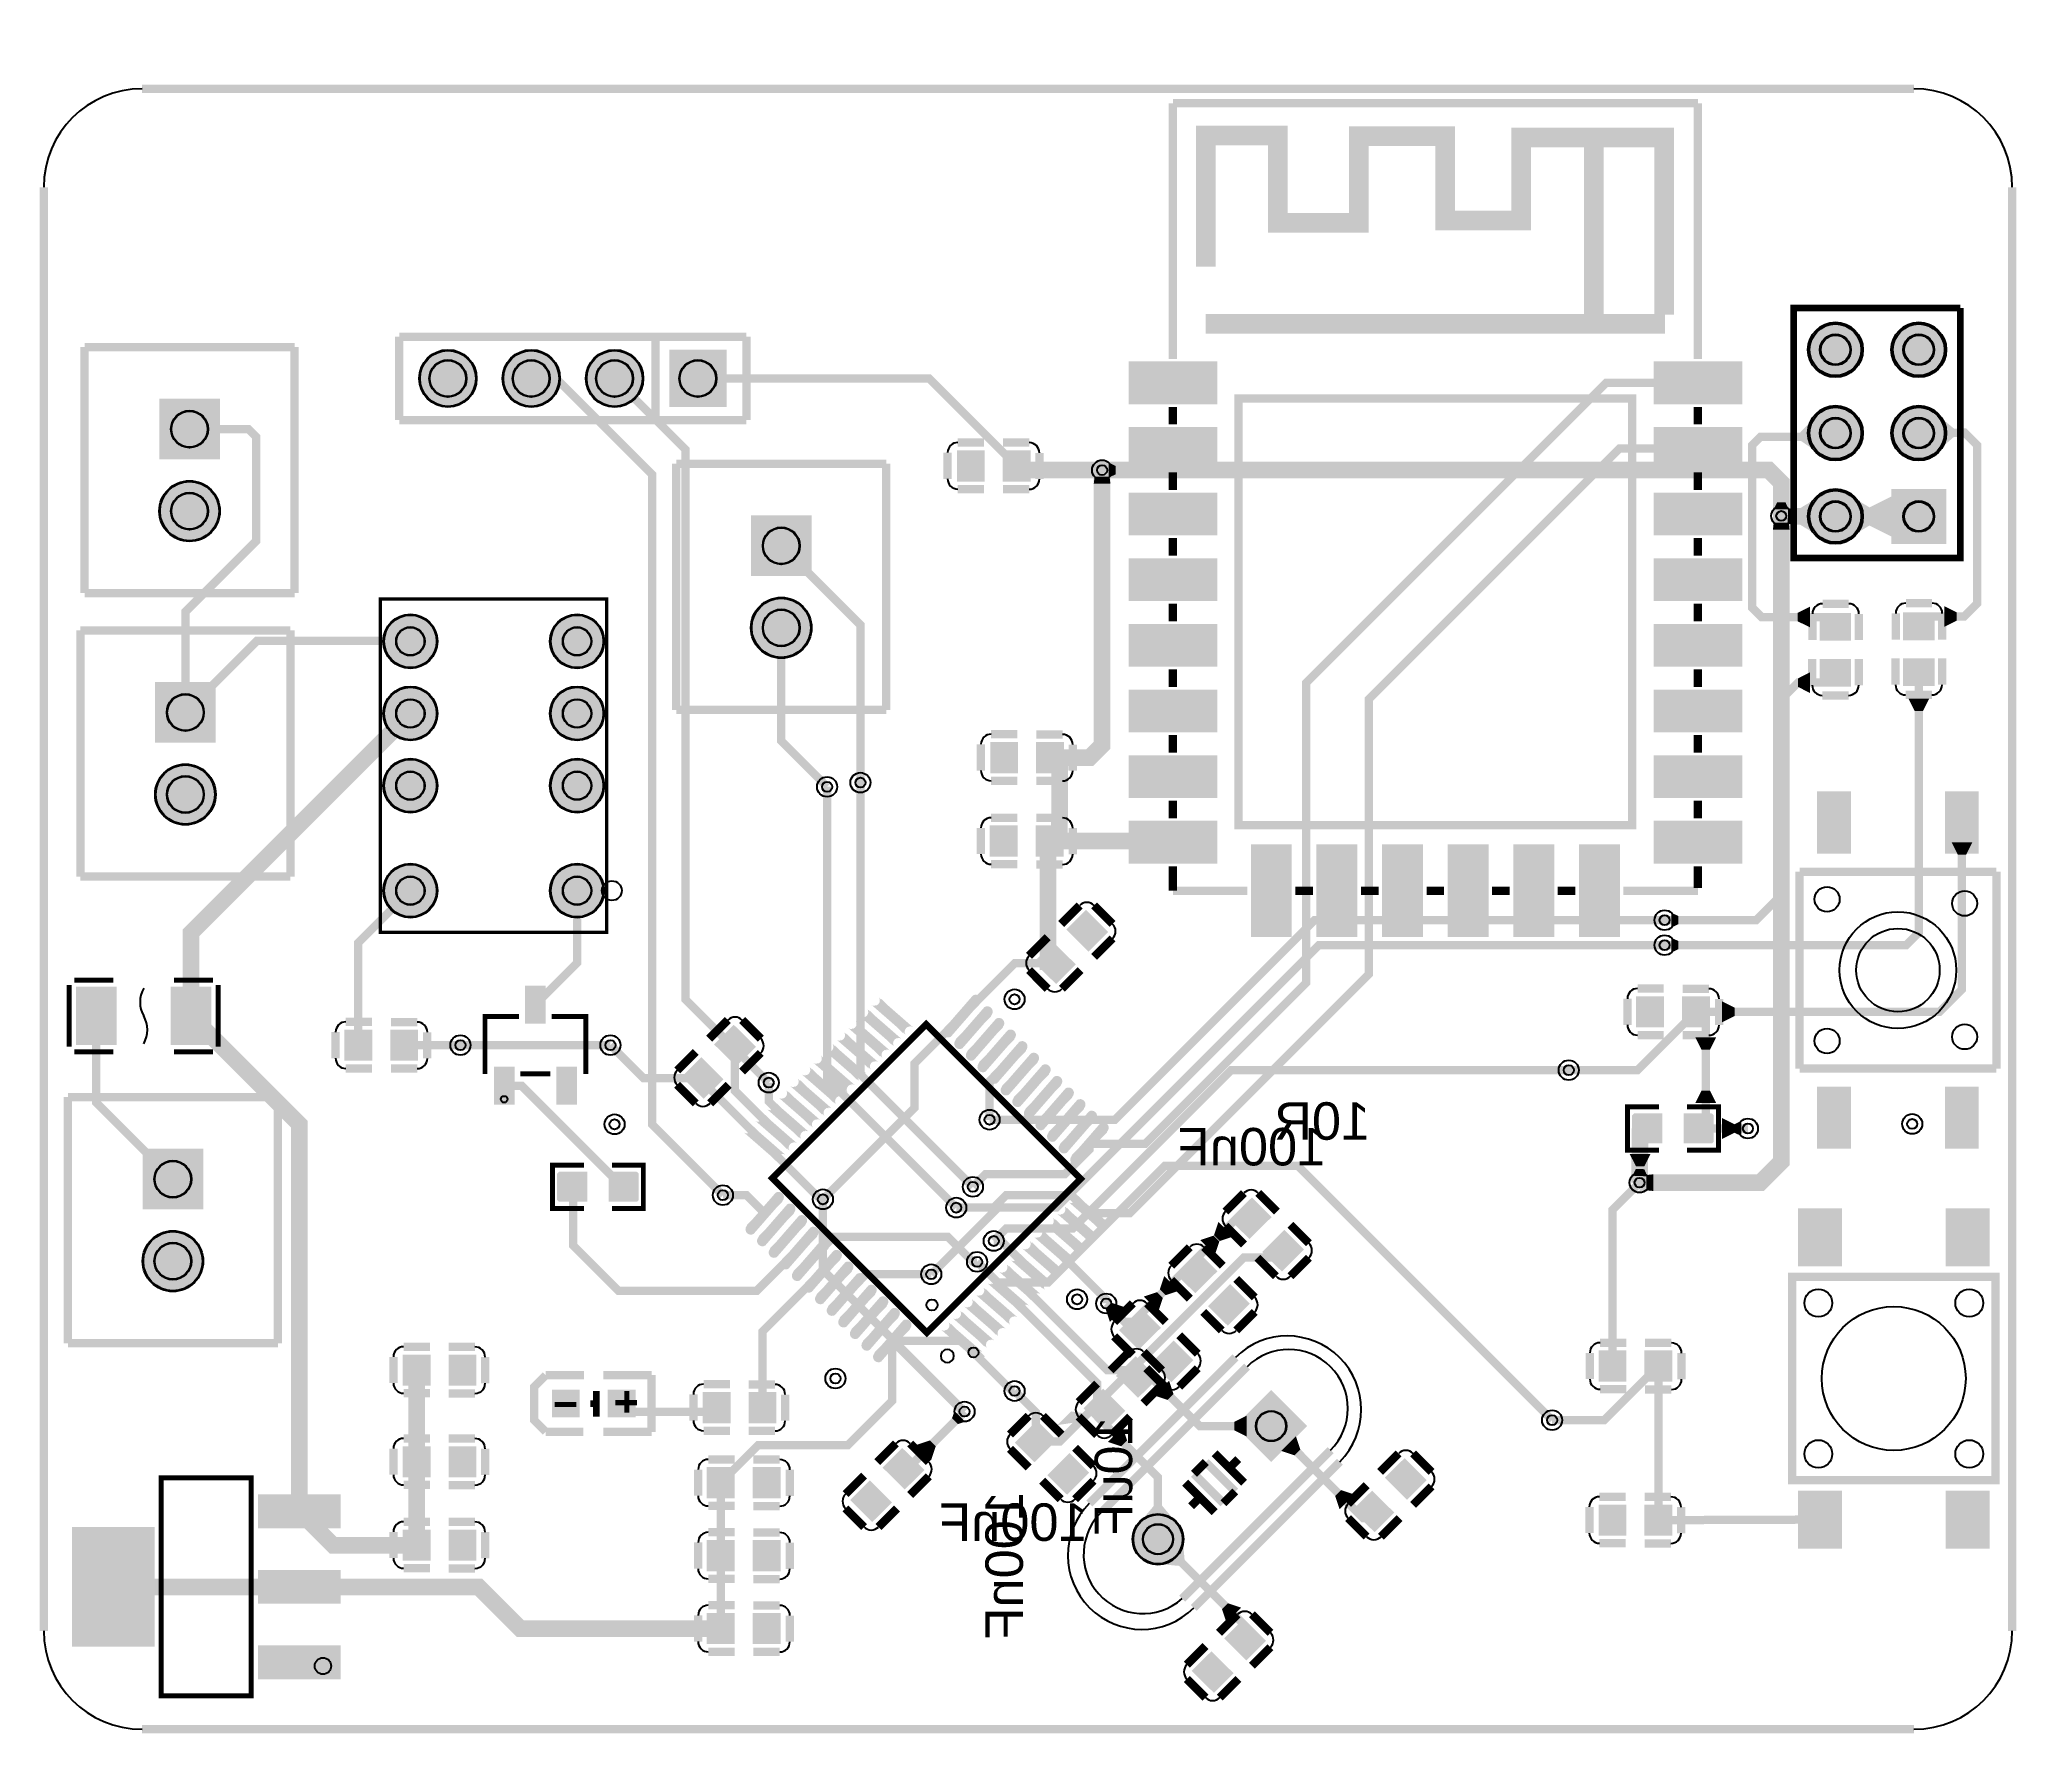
# Model space of a CAD drawing. Header units: millimetres. Extents: x -0.1 to 60.1, y -62.1 to -10.5.
import ezdxf

# ---------------------------------------------------------------- set-up
doc = ezdxf.new("R2010")
doc.units = ezdxf.units.MM
for name, color, linetype, true_color in [('BoardOutLine', 7, 'Continuous', 0xff00ff), ('BottomLayer', 7, 'Continuous', 0x66ccff), ('BottomPasteMaskLayer', 7, 'Continuous', 0x800000), ('BottomSilkLayer', 7, 'Continuous', 0x66cc33), ('BottomSolderMaskLayer', 7, 'Continuous', 0xaa00ff), ('Document', 7, 'Continuous', 0xffffff), ('Hole', 7, 'Continuous', 0x222222), ('Multi-Layer', 7, 'Continuous', 0xc0c0c0), ('TopLayer', 7, 'Continuous', 0xff3366), ('TopPasteMaskLayer', 7, 'Continuous', 0x808080), ('TopSilkLayer', 7, 'Continuous', 0xffcc00), ('TopSolderMaskLayer', 7, 'Continuous', 0x800080)]:
    doc.layers.add(name, color=color, linetype=linetype, true_color=true_color)
doc.styles.get("Standard").update_dxf_attribs({"font": 'arial.ttf'})

msp = doc.modelspace()

# ---------------------------------------------------------------- texts
at = {"layer": 'BottomSilkLayer', "text_generation_flag": 2}
for s, p in [('10R', (40.429, -44.032)), ('100nF', (39.092, -44.815)), ('100nF', (31.819, -56.258))]:
    msp.add_text(s, height=1.143, dxfattribs=at).set_placement(p)
for s, p in [('10uF', (33.175, -52.46)), ('100nF', (29.845, -54.737))]:
    msp.add_text(s, height=1.143, rotation=90, dxfattribs=at).set_placement(p)

# ---------------------------------------------------------------- hatches: boundary and pattern name
at = {"layer": 'BottomLayer'}
for points in [[(32.46, -23.851), (32.46, -23.393), (32.673, -23.495), (32.673, -23.749)], [(52.73, -24.817), (53.188, -24.817), (53.086, -24.604), (52.832, -24.604)], [(52.73, -25.221), (53.188, -25.221), (53.213, -25.434), (52.705, -25.434)], [(48.843, -45.568), (48.843, -45.11), (49.056, -45.085), (49.056, -45.593)], [(37.388, -46.389), (36.823, -45.823), (36.186, -46.459), (36.752, -47.025)], [(35.697, -47.538), (35.248, -47.089), (35.652, -46.955), (35.832, -47.134)], [(35.803, -46.534), (36.252, -46.983), (35.848, -47.118), (35.669, -46.938)], [(38.378, -47.378), (37.812, -46.813), (37.176, -47.449), (37.742, -48.015)], [(35.737, -48.04), (35.172, -47.474), (34.535, -48.11), (35.101, -48.676)], [(34.152, -48.185), (34.601, -48.634), (34.197, -48.769), (34.018, -48.589)], [(33.974, -49.261), (33.525, -48.812), (33.929, -48.678), (34.109, -48.857)], [(36.727, -49.029), (36.161, -48.464), (35.525, -49.1), (36.091, -49.666)], [(32.946, -49.134), (32.497, -49.583), (32.362, -49.179), (32.542, -48.999)], [(32.689, -49.003), (32.366, -49.326), (32.589, -49.405), (32.768, -49.226)], [(32.813, -49.832), (33.379, -50.398), (34.015, -49.762), (33.449, -49.196)], [(33.803, -50.822), (34.369, -51.388), (35.005, -50.752), (34.439, -50.186)], [(28.086, -52.621), (27.763, -52.297), (27.684, -52.52), (27.863, -52.7)], [(30.89, -52.73), (31.309, -52.311), (31.781, -52.379), (31.527, -52.633)], [(29.638, -53.261), (30.204, -53.827), (30.84, -53.191), (30.274, -52.625)], [(26.24, -54.66), (26.806, -54.095), (26.169, -53.458), (25.604, -54.024)], [(27.054, -53.779), (26.605, -53.33), (27.009, -53.195), (27.188, -53.375)], [(30.628, -54.251), (31.194, -54.817), (31.83, -54.181), (31.264, -53.615)], [(25.25, -55.65), (25.816, -55.084), (25.18, -54.448), (24.614, -55.014)]]:
    msp.add_hatch(color=256, dxfattribs=at).paths.add_polyline_path(points)
at = {"layer": 'BottomPasteMaskLayer'}
for points in [[(37.388, -46.389), (36.823, -45.823), (36.186, -46.459), (36.752, -47.025)], [(38.378, -47.378), (37.812, -46.813), (37.176, -47.449), (37.742, -48.015)], [(35.737, -48.04), (35.172, -47.474), (34.535, -48.11), (35.101, -48.676)], [(36.727, -49.029), (36.161, -48.464), (35.525, -49.1), (36.091, -49.666)], [(32.813, -49.832), (33.379, -50.398), (34.015, -49.762), (33.449, -49.196)], [(33.803, -50.822), (34.369, -51.388), (35.005, -50.752), (34.439, -50.186)], [(29.638, -53.261), (30.204, -53.827), (30.84, -53.191), (30.274, -52.625)], [(26.24, -54.66), (26.806, -54.095), (26.169, -53.458), (25.604, -54.024)], [(30.628, -54.251), (31.194, -54.817), (31.83, -54.181), (31.264, -53.615)], [(25.25, -55.65), (25.816, -55.084), (25.18, -54.448), (24.614, -55.014)]]:
    msp.add_hatch(color=256, dxfattribs=at).paths.add_polyline_path(points)
at = {"layer": 'BottomSolderMaskLayer'}
for points in [[(53.772, -19.954, 1), (55.448, -19.954, 1)], [(56.312, -19.954, 1), (57.988, -19.954, 1)], [(11.444, -20.828, 1), (13.194, -20.828, 1)], [(13.984, -20.828, 1), (15.734, -20.828, 1)], [(16.524, -20.828, 1), (18.274, -20.828, 1)], [(20.814, -21.703), (19.064, -21.703), (19.064, -19.953), (20.814, -19.953)], [(5.37, -21.447), (5.37, -23.297), (3.52, -23.297), (3.52, -21.447)], [(53.772, -22.494, 1), (55.448, -22.494, 1)], [(56.312, -22.494, 1), (57.988, -22.494, 1)], [(3.52, -24.872, 1), (5.37, -24.872, 1)], [(53.772, -25.034, 1), (55.448, -25.034, 1)], [(56.312, -25.872), (56.312, -24.196), (57.988, -24.196), (57.988, -25.872)], [(23.404, -25.003), (23.404, -26.853), (21.554, -26.853), (21.554, -25.003)], [(21.554, -28.428, 1), (23.404, -28.428, 1)], [(10.351, -28.839, 1), (12.001, -28.839, 1)], [(15.431, -28.839, 1), (17.081, -28.839, 1)], [(5.243, -30.083), (5.243, -31.933), (3.393, -31.933), (3.393, -30.083)], [(10.351, -31.039, 1), (12.001, -31.039, 1)], [(15.431, -31.039, 1), (17.081, -31.039, 1)], [(10.351, -33.238, 1), (12.001, -33.238, 1)], [(15.431, -33.238, 1), (17.081, -33.238, 1)], [(3.393, -33.508, 1), (5.243, -33.508, 1)], [(10.351, -36.439, 1), (12.001, -36.439, 1)], [(15.431, -36.439, 1), (17.081, -36.439, 1)], [(4.862, -44.307), (4.862, -46.157), (3.012, -46.157), (3.012, -44.307)], [(37.426, -46.387), (36.825, -45.789), (36.148, -46.461), (36.75, -47.059)], [(3.012, -47.732, 1), (4.862, -47.732, 1)], [(38.416, -47.376), (37.815, -46.779), (37.138, -47.451), (37.739, -48.049)], [(35.775, -48.038), (35.174, -47.44), (34.497, -48.112), (35.099, -48.71)], [(36.765, -49.027), (36.164, -48.43), (35.487, -49.102), (36.088, -49.7)], [(32.775, -49.834), (33.376, -50.432), (34.053, -49.76), (33.452, -49.162)], [(33.765, -50.824), (34.366, -51.422), (35.043, -50.75), (34.442, -50.152)], [(38.509, -52.758), (37.412, -53.854), (36.316, -52.758), (37.412, -51.661)], [(29.6, -53.263), (30.201, -53.861), (30.878, -53.189), (30.277, -52.591)], [(26.242, -54.694), (26.844, -54.097), (26.167, -53.424), (25.566, -54.022)], [(30.59, -54.253), (31.191, -54.851), (31.868, -54.179), (31.267, -53.581)], [(25.253, -55.684), (25.854, -55.086), (25.177, -54.414), (24.576, -55.012)], [(33.186, -56.208, 1), (34.737, -56.208, 1)]]:
    msp.add_hatch(color=256, dxfattribs=at).paths.add_polyline_path(points)
at = {"layer": 'Document'}
for points in [[(17.7, -52.345), (17.7, -51.685), (17.852, -51.685), (17.852, -52.345)], [(15.571, -52.02), (16.231, -52.02), (16.231, -52.173), (15.571, -52.173)], [(17.424, -51.968), (18.085, -51.968), (18.085, -52.121), (17.424, -52.121)]]:
    msp.add_hatch(color=256, dxfattribs=at).paths.add_polyline_path(points)
at = {"layer": 'Multi-Layer'}
for points in [[(53.823, -19.954, 1), (55.397, -19.954, 1)], [(56.363, -19.954, 1), (57.937, -19.954, 1)], [(11.469, -20.828, 1), (13.169, -20.828, 1)], [(14.009, -20.828, 1), (15.709, -20.828, 1)], [(16.549, -20.828, 1), (18.249, -20.828, 1)], [(20.789, -21.678), (19.089, -21.678), (19.089, -19.978), (20.789, -19.978)], [(5.345, -21.472), (5.345, -23.272), (3.545, -23.272), (3.545, -21.472)], [(53.823, -22.494, 1), (55.397, -22.494, 1)], [(56.363, -22.494, 1), (57.937, -22.494, 1)], [(3.545, -24.872, 1), (5.345, -24.872, 1)], [(53.823, -25.034, 1), (55.397, -25.034, 1)], [(56.363, -25.822), (56.363, -24.247), (57.937, -24.247), (57.937, -25.822)], [(23.379, -25.028), (23.379, -26.828), (21.579, -26.828), (21.579, -25.028)], [(21.579, -28.428, 1), (23.379, -28.428, 1)], [(10.376, -28.839, 1), (11.976, -28.839, 1)], [(15.456, -28.839, 1), (17.056, -28.839, 1)], [(5.218, -30.108), (5.218, -31.908), (3.418, -31.908), (3.418, -30.108)], [(10.376, -31.039, 1), (11.976, -31.039, 1)], [(15.456, -31.039, 1), (17.056, -31.039, 1)], [(10.376, -33.238, 1), (11.976, -33.238, 1)], [(15.456, -33.238, 1), (17.056, -33.238, 1)], [(3.418, -33.508, 1), (5.218, -33.508, 1)], [(10.376, -36.439, 1), (11.976, -36.439, 1)], [(15.456, -36.439, 1), (17.056, -36.439, 1)], [(4.837, -44.332), (4.837, -46.132), (3.037, -46.132), (3.037, -44.332)], [(3.037, -47.732, 1), (4.837, -47.732, 1)], [(38.473, -52.758), (37.412, -53.818), (36.352, -52.758), (37.412, -51.697)], [(33.212, -56.208, 1), (34.712, -56.208, 1)]]:
    msp.add_hatch(color=256, dxfattribs=at).paths.add_polyline_path(points)
at = {"layer": 'TopLayer'}
for points in [[(33.116, -20.362), (35.716, -20.362), (35.716, -21.562), (33.116, -21.562)], [(51.719, -21.562), (49.119, -21.562), (49.119, -20.362), (51.719, -20.362)], [(54.154, -23.136), (54.03, -21.961), (53.531, -22.479), (53.557, -22.733)], [(57.679, -23.077), (57.662, -21.896), (58.22, -22.352), (58.224, -22.606)], [(33.116, -22.362), (35.716, -22.362), (35.716, -23.562), (33.116, -23.562)], [(51.718, -23.562), (49.118, -23.562), (49.118, -22.362), (51.718, -22.362)], [(27.856, -23.045), (28.656, -23.045), (28.656, -23.945), (27.856, -23.945)], [(29.256, -23.045), (30.056, -23.045), (30.056, -23.945), (29.256, -23.945)], [(32.029, -23.824), (32.487, -23.824), (32.512, -24.037), (32.004, -24.037)], [(33.116, -24.362), (35.716, -24.362), (35.716, -25.562), (33.116, -25.562)], [(51.718, -25.562), (49.118, -25.562), (49.118, -24.362), (51.718, -24.362)], [(54.089, -25.625), (54.089, -24.444), (53.538, -24.78), (53.538, -25.288)], [(55.131, -25.625), (55.131, -24.444), (55.682, -24.78), (55.682, -25.288)], [(56.363, -25.669), (56.363, -24.399), (55.601, -24.78), (55.601, -25.288)], [(53.169, -24.798), (53.152, -25.255), (53.365, -25.288), (53.383, -24.78)], [(33.116, -26.362), (35.716, -26.362), (35.716, -27.562), (33.116, -27.562)], [(51.718, -27.562), (49.118, -27.562), (49.118, -26.362), (51.718, -26.362)], [(53.835, -28.416), (53.835, -27.781), (53.454, -27.972), (53.454, -28.226)], [(55.06, -27.998), (55.06, -28.798), (54.16, -28.798), (54.16, -27.998)], [(57.6, -27.983), (57.6, -28.783), (56.7, -28.783), (56.7, -27.983)], [(57.925, -27.765), (57.925, -28.4), (58.306, -28.21), (58.306, -27.956)], [(33.116, -28.362), (35.716, -28.362), (35.716, -29.562), (33.116, -29.562)], [(51.719, -29.562), (49.119, -29.562), (49.119, -28.362), (51.719, -28.362)], [(55.06, -29.398), (55.06, -30.198), (54.16, -30.198), (54.16, -29.398)], [(57.6, -29.383), (57.6, -30.183), (56.7, -30.183), (56.7, -29.383)], [(53.835, -30.417), (53.835, -29.782), (53.467, -29.972), (53.467, -30.226)], [(33.116, -30.362), (35.716, -30.362), (35.716, -31.562), (33.116, -31.562)], [(51.72, -31.562), (49.12, -31.562), (49.12, -30.362), (51.72, -30.362)], [(57.468, -30.583), (56.832, -30.583), (57.023, -30.964), (57.277, -30.964)], [(28.872, -31.935), (29.672, -31.935), (29.672, -32.835), (28.872, -32.835)], [(30.272, -31.935), (31.072, -31.935), (31.072, -32.835), (30.272, -32.835)], [(33.116, -32.362), (35.716, -32.362), (35.716, -33.562), (33.116, -33.562)], [(51.718, -33.562), (49.118, -33.562), (49.118, -32.362), (51.718, -32.362)], [(54.065, -35.262), (54.065, -33.462), (55.065, -33.462), (55.065, -35.262)], [(57.965, -35.262), (57.965, -33.462), (58.965, -33.462), (58.965, -35.262)], [(29.657, -35.375), (28.857, -35.375), (28.857, -34.475), (29.657, -34.475)], [(31.057, -35.375), (30.257, -35.375), (30.257, -34.475), (31.057, -34.475)], [(33.117, -34.362), (35.717, -34.362), (35.717, -35.562), (33.117, -35.562)], [(51.717, -35.562), (49.117, -35.562), (49.117, -34.362), (51.717, -34.362)], [(36.817, -37.742), (36.817, -35.142), (38.017, -35.142), (38.017, -37.742)], [(38.817, -37.741), (38.817, -35.141), (40.017, -35.141), (40.017, -37.741)], [(40.817, -37.741), (40.817, -35.141), (42.017, -35.141), (42.017, -37.741)], [(42.817, -37.741), (42.817, -35.141), (44.017, -35.141), (44.017, -37.741)], [(44.817, -37.741), (44.817, -35.141), (46.017, -35.141), (46.017, -37.741)], [(46.817, -37.742), (46.817, -35.142), (48.017, -35.142), (48.017, -37.742)], [(58.783, -34.962), (58.148, -34.962), (58.338, -35.343), (58.592, -35.343)], [(31.207, -37.626), (31.773, -37.06), (32.409, -37.696), (31.843, -38.262)], [(49.605, -37.567), (49.605, -37.109), (49.818, -37.211), (49.818, -37.465)], [(49.605, -38.329), (49.605, -37.871), (49.818, -37.973), (49.818, -38.227)], [(30.217, -38.615), (30.783, -38.05), (31.419, -38.686), (30.854, -39.252)], [(1.008, -39.395), (2.198, -39.395), (2.198, -41.123), (1.008, -41.123)], [(3.898, -39.395), (5.088, -39.395), (5.088, -41.123), (3.898, -41.123)], [(15.286, -39.378), (15.286, -40.448), (14.686, -40.448), (14.686, -39.378)], [(25.524, -39.732, -0.785398), (25.333, -39.923), (26.203, -40.793, -0.785398), (26.394, -40.602)], [(27.645, -40.793, -0.785398), (27.454, -40.602), (28.324, -39.732, -0.785398), (28.515, -39.923)], [(49.357, -40.582), (48.557, -40.582), (48.557, -39.682), (49.357, -39.682)], [(50.757, -40.582), (49.957, -40.582), (49.957, -39.682), (50.757, -39.682)], [(25.17, -40.086, -0.785398), (24.979, -40.276), (25.849, -41.146, -0.785398), (26.04, -40.955)], [(27.999, -41.146, -0.785398), (27.808, -40.955), (28.678, -40.086, -0.785398), (28.869, -40.276)], [(51.157, -39.815), (51.157, -40.45), (51.538, -40.259), (51.538, -40.005)], [(9.987, -41.598), (9.187, -41.598), (9.187, -40.698), (9.987, -40.698)], [(11.387, -41.598), (10.587, -41.598), (10.587, -40.698), (11.387, -40.698)], [(21.67, -41.196), (21.104, -41.762), (20.468, -41.126), (21.034, -40.56)], [(24.463, -40.793, -0.785398), (24.272, -40.984), (25.142, -41.853, -0.785398), (25.333, -41.662)], [(24.817, -40.439, -0.785398), (24.626, -40.63), (25.496, -41.5, -0.785398), (25.687, -41.309)], [(28.352, -41.5, -0.785398), (28.161, -41.309), (29.031, -40.439, -0.785398), (29.222, -40.63)], [(28.706, -41.853, -0.785398), (28.515, -41.662), (29.385, -40.793, -0.785398), (29.576, -40.984)], [(50.975, -40.907), (50.34, -40.907), (50.53, -41.288), (50.784, -41.288)], [(20.68, -42.186), (20.114, -42.752), (19.478, -42.116), (20.044, -41.55)], [(23.756, -41.5, -0.785398), (23.565, -41.691), (24.435, -42.56, -0.785398), (24.626, -42.37)], [(24.11, -41.146, -0.785398), (23.919, -41.337), (24.789, -42.207, -0.785398), (24.98, -42.016)], [(29.059, -42.207, -0.785398), (28.868, -42.016), (29.738, -41.146, -0.785398), (29.929, -41.337)], [(29.413, -42.56, -0.785398), (29.222, -42.37), (30.092, -41.5, -0.785398), (30.283, -41.691)], [(14.336, -41.848), (14.336, -42.918), (13.736, -42.918), (13.736, -41.848)], [(16.236, -41.848), (16.236, -42.918), (15.636, -42.918), (15.636, -41.848)], [(23.403, -41.853, -0.785398), (23.212, -42.044), (24.082, -42.914, -0.785398), (24.272, -42.723)], [(29.766, -42.914, -0.785398), (29.576, -42.723), (30.445, -41.853, -0.785398), (30.636, -42.044)], [(22.696, -42.56, -0.785398), (22.505, -42.751), (23.374, -43.621, -0.785398), (23.565, -43.43)], [(23.049, -42.207, -0.785398), (22.858, -42.398), (23.728, -43.268, -0.785398), (23.919, -43.077)], [(30.12, -43.268, -0.785398), (29.929, -43.077), (30.799, -42.207, -0.785398), (30.99, -42.398)], [(30.474, -43.621, -0.785398), (30.283, -43.43), (31.152, -42.56, -0.785398), (31.343, -42.751)], [(50.34, -42.913), (50.975, -42.913), (50.784, -42.532), (50.53, -42.532)], [(54.065, -44.262), (54.065, -42.462), (55.065, -42.462), (55.065, -44.262)], [(57.965, -44.262), (57.965, -42.462), (58.965, -42.462), (58.965, -44.262)], [(21.988, -43.267, -0.785398), (21.798, -43.458), (22.667, -44.328, -0.785398), (22.858, -44.137)], [(22.342, -42.914, -0.785398), (22.151, -43.105), (23.021, -43.975, -0.785398), (23.212, -43.784)], [(30.827, -43.975, -0.785398), (30.636, -43.784), (31.506, -42.914, -0.785398), (31.697, -43.105)], [(31.181, -44.328, -0.785398), (30.99, -44.137), (31.86, -43.267, -0.785398), (32.05, -43.458)], [(49.307, -44.12), (49.307, -43.256), (48.501, -43.256), (48.501, -44.12)], [(50.007, -44.12), (50.007, -43.256), (50.813, -43.256), (50.813, -44.12)], [(51.157, -43.37), (51.157, -44.005), (51.538, -43.815), (51.538, -43.561)], [(21.635, -43.621, -0.785398), (21.444, -43.812), (22.314, -44.682, -0.785398), (22.505, -44.491)], [(31.534, -44.682, -0.785398), (31.343, -44.491), (32.213, -43.621, -0.785398), (32.404, -43.812)], [(51.741, -43.917), (51.741, -43.459), (51.528, -43.561), (51.528, -43.815)], [(48.974, -44.463), (48.339, -44.463), (48.53, -44.844), (48.784, -44.844)], [(16.541, -45.898), (16.541, -45.034), (15.735, -45.034), (15.735, -45.898)], [(17.241, -45.898), (17.241, -45.034), (18.047, -45.034), (18.047, -45.898)], [(48.877, -45.146), (48.42, -45.129), (48.53, -44.919), (48.784, -44.929)], [(21.635, -46.803, -0.785398), (21.444, -46.612), (22.314, -45.742, -0.785398), (22.505, -45.933)], [(31.534, -45.742, -0.785398), (31.343, -45.933), (32.213, -46.803, -0.785398), (32.404, -46.612)], [(21.988, -47.157, -0.785398), (21.798, -46.966), (22.667, -46.096, -0.785398), (22.858, -46.287)], [(31.181, -46.096, -0.785398), (30.99, -46.287), (31.86, -47.157, -0.785398), (32.05, -46.966)], [(53.488, -47.858), (53.488, -46.158), (54.788, -46.158), (54.788, -47.858)], [(57.988, -47.858), (57.988, -46.158), (59.288, -46.158), (59.288, -47.858)], [(22.342, -47.51, -0.785398), (22.151, -47.319), (23.021, -46.449, -0.785398), (23.212, -46.64)], [(22.696, -47.864, -0.785398), (22.505, -47.673), (23.374, -46.803, -0.785398), (23.565, -46.994)], [(30.474, -46.803, -0.785398), (30.283, -46.994), (31.152, -47.864, -0.785398), (31.343, -47.673)], [(30.827, -46.449, -0.785398), (30.636, -46.64), (31.506, -47.51, -0.785398), (31.697, -47.319)], [(23.049, -48.217, -0.785398), (22.858, -48.026), (23.728, -47.156, -0.785398), (23.919, -47.347)], [(23.403, -48.571, -0.785398), (23.212, -48.38), (24.082, -47.51, -0.785398), (24.272, -47.701)], [(29.766, -47.51, -0.785398), (29.576, -47.701), (30.445, -48.571, -0.785398), (30.636, -48.38)], [(30.12, -47.156, -0.785398), (29.929, -47.347), (30.799, -48.217, -0.785398), (30.99, -48.026)], [(23.756, -48.924, -0.785398), (23.565, -48.733), (24.435, -47.864, -0.785398), (24.626, -48.054)], [(24.11, -49.278, -0.785398), (23.919, -49.087), (24.789, -48.217, -0.785398), (24.98, -48.408)], [(29.413, -47.864, -0.785398), (29.222, -48.054), (30.092, -48.924, -0.785398), (30.283, -48.733)], [(24.463, -49.631, -0.785398), (24.272, -49.44), (25.142, -48.571, -0.785398), (25.333, -48.762)], [(28.706, -48.571, -0.785398), (28.515, -48.762), (29.385, -49.631, -0.785398), (29.576, -49.44)], [(29.059, -48.217, -0.785398), (28.868, -48.408), (29.738, -49.278, -0.785398), (29.929, -49.087)], [(24.817, -49.985, -0.785398), (24.626, -49.794), (25.496, -48.924, -0.785398), (25.687, -49.115)], [(25.17, -50.338, -0.785398), (24.979, -50.148), (25.849, -49.278, -0.785398), (26.04, -49.469)], [(27.999, -49.278, -0.785398), (27.808, -49.469), (28.678, -50.338, -0.785398), (28.869, -50.148)], [(28.352, -48.924, -0.785398), (28.161, -49.115), (29.031, -49.985, -0.785398), (29.222, -49.794)], [(25.524, -50.692, -0.785398), (25.333, -50.501), (26.203, -49.631, -0.785398), (26.394, -49.822)], [(27.645, -49.631, -0.785398), (27.454, -49.822), (28.324, -50.692, -0.785398), (28.515, -50.501)], [(10.965, -50.604), (11.765, -50.604), (11.765, -51.504), (10.965, -51.504)], [(12.365, -50.604), (13.165, -50.604), (13.165, -51.504), (12.365, -51.504)], [(48.214, -51.377), (47.414, -51.377), (47.414, -50.477), (48.214, -50.477)], [(49.614, -51.377), (48.814, -51.377), (48.814, -50.477), (49.614, -50.477)], [(32.716, -51.23), (33.281, -50.664), (33.918, -51.301), (33.352, -51.866)], [(15.513, -52.47), (15.513, -51.67), (16.313, -51.67), (16.313, -52.47)], [(17.215, -52.47), (17.215, -51.67), (18.015, -51.67), (18.015, -52.47)], [(20.109, -51.747), (20.909, -51.747), (20.909, -52.647), (20.109, -52.647)], [(21.509, -51.747), (22.309, -51.747), (22.309, -52.647), (21.509, -52.647)], [(31.726, -52.22), (32.292, -51.654), (32.928, -52.29), (32.362, -52.856)], [(34.3, -51.378), (33.851, -51.827), (34.256, -51.961), (34.435, -51.782)], [(32.886, -52.792), (32.437, -53.241), (32.841, -53.375), (33.021, -53.196)], [(36.668, -53.076), (36.668, -52.441), (36.287, -52.632), (36.287, -52.886)], [(10.965, -53.398), (11.765, -53.398), (11.765, -54.298), (10.965, -54.298)], [(12.365, -53.398), (13.165, -53.398), (13.165, -54.298), (12.365, -54.298)], [(38.166, -53.065), (37.717, -53.514), (38.121, -53.648), (38.301, -53.469)], [(21.036, -54.933), (20.236, -54.933), (20.236, -54.033), (21.036, -54.033)], [(22.436, -54.933), (21.636, -54.933), (21.636, -54.033), (22.436, -54.033)], [(42.117, -54.404), (41.551, -54.97), (40.915, -54.334), (41.481, -53.768)], [(39.496, -55.293), (39.945, -54.844), (39.541, -54.709), (39.361, -54.889)], [(41.127, -55.394), (40.561, -55.96), (39.925, -55.324), (40.491, -54.758)], [(53.488, -56.458), (53.488, -54.758), (54.788, -54.758), (54.788, -56.458)], [(57.988, -56.458), (57.988, -54.758), (59.288, -54.758), (59.288, -56.458)], [(9.023, -55.848), (9.023, -54.868), (6.553, -54.868), (6.553, -55.848)], [(34.525, -55.711), (33.4, -55.711), (33.836, -55.186), (34.09, -55.186)], [(47.414, -55.176), (48.214, -55.176), (48.214, -56.076), (47.414, -56.076)], [(48.814, -55.176), (49.614, -55.176), (49.614, -56.076), (48.814, -56.076)], [(3.353, -55.858), (3.353, -59.458), (0.883, -59.458), (0.883, -55.858)], [(10.965, -55.938), (11.765, -55.938), (11.765, -56.838), (10.965, -56.838)], [(12.365, -55.938), (13.165, -55.938), (13.165, -56.838), (12.365, -56.838)], [(21.036, -57.156), (20.236, -57.156), (20.236, -56.255), (21.036, -56.255)], [(22.436, -57.156), (21.636, -57.156), (21.636, -56.255), (22.436, -56.255)], [(33.916, -56.956), (34.711, -56.16), (34.774, -56.839), (34.595, -57.019)], [(9.023, -58.148), (9.023, -57.168), (6.553, -57.168), (6.553, -58.148)], [(36.048, -58.741), (36.497, -58.292), (36.093, -58.158), (35.913, -58.337)], [(21.036, -59.378), (20.236, -59.378), (20.236, -58.478), (21.036, -58.478)], [(22.436, -59.378), (21.636, -59.378), (21.636, -58.478), (22.436, -58.478)], [(36.018, -59.231), (36.583, -58.665), (37.22, -59.302), (36.654, -59.867)], [(9.023, -60.448), (9.023, -59.468), (6.553, -59.468), (6.553, -60.448)], [(35.028, -60.221), (35.594, -59.655), (36.23, -60.291), (35.664, -60.857)]]:
    msp.add_hatch(color=256, dxfattribs=at).paths.add_polyline_path(points)
at = {"layer": 'TopPasteMaskLayer'}
for points in [[(33.116, -20.362), (35.716, -20.362), (35.716, -21.562), (33.116, -21.562)], [(51.719, -21.562), (49.119, -21.562), (49.119, -20.362), (51.719, -20.362)], [(33.116, -22.362), (35.716, -22.362), (35.716, -23.562), (33.116, -23.562)], [(51.718, -23.562), (49.118, -23.562), (49.118, -22.362), (51.718, -22.362)], [(27.856, -23.045), (28.656, -23.045), (28.656, -23.945), (27.856, -23.945)], [(29.256, -23.045), (30.056, -23.045), (30.056, -23.945), (29.256, -23.945)], [(33.116, -24.362), (35.716, -24.362), (35.716, -25.562), (33.116, -25.562)], [(51.718, -25.562), (49.118, -25.562), (49.118, -24.362), (51.718, -24.362)], [(33.116, -26.362), (35.716, -26.362), (35.716, -27.562), (33.116, -27.562)], [(51.718, -27.562), (49.118, -27.562), (49.118, -26.362), (51.718, -26.362)], [(55.06, -27.998), (55.06, -28.798), (54.16, -28.798), (54.16, -27.998)], [(57.6, -27.983), (57.6, -28.783), (56.7, -28.783), (56.7, -27.983)], [(33.116, -28.362), (35.716, -28.362), (35.716, -29.562), (33.116, -29.562)], [(51.719, -29.562), (49.119, -29.562), (49.119, -28.362), (51.719, -28.362)], [(55.06, -29.398), (55.06, -30.198), (54.16, -30.198), (54.16, -29.398)], [(57.6, -29.383), (57.6, -30.183), (56.7, -30.183), (56.7, -29.383)], [(33.116, -30.362), (35.716, -30.362), (35.716, -31.562), (33.116, -31.562)], [(51.72, -31.562), (49.12, -31.562), (49.12, -30.362), (51.72, -30.362)], [(28.872, -31.935), (29.672, -31.935), (29.672, -32.835), (28.872, -32.835)], [(30.272, -31.935), (31.072, -31.935), (31.072, -32.835), (30.272, -32.835)], [(33.116, -32.362), (35.716, -32.362), (35.716, -33.562), (33.116, -33.562)], [(51.718, -33.562), (49.118, -33.562), (49.118, -32.362), (51.718, -32.362)], [(54.065, -35.262), (54.065, -33.462), (55.065, -33.462), (55.065, -35.262)], [(57.965, -35.262), (57.965, -33.462), (58.965, -33.462), (58.965, -35.262)], [(29.657, -35.375), (28.857, -35.375), (28.857, -34.475), (29.657, -34.475)], [(31.057, -35.375), (30.257, -35.375), (30.257, -34.475), (31.057, -34.475)], [(33.117, -34.362), (35.717, -34.362), (35.717, -35.562), (33.117, -35.562)], [(51.717, -35.562), (49.117, -35.562), (49.117, -34.362), (51.717, -34.362)], [(36.817, -37.742), (36.817, -35.142), (38.017, -35.142), (38.017, -37.742)], [(38.817, -37.741), (38.817, -35.141), (40.017, -35.141), (40.017, -37.741)], [(40.817, -37.741), (40.817, -35.141), (42.017, -35.141), (42.017, -37.741)], [(42.817, -37.741), (42.817, -35.141), (44.017, -35.141), (44.017, -37.741)], [(44.817, -37.741), (44.817, -35.141), (46.017, -35.141), (46.017, -37.741)], [(46.817, -37.742), (46.817, -35.142), (48.017, -35.142), (48.017, -37.742)], [(31.207, -37.626), (31.773, -37.06), (32.409, -37.696), (31.843, -38.262)], [(30.217, -38.615), (30.783, -38.05), (31.419, -38.686), (30.854, -39.252)], [(1.008, -39.395), (2.198, -39.395), (2.198, -41.123), (1.008, -41.123)], [(3.898, -39.395), (5.088, -39.395), (5.088, -41.123), (3.898, -41.123)], [(15.286, -39.378), (15.286, -40.448), (14.686, -40.448), (14.686, -39.378)], [(25.524, -39.732, -0.785398), (25.333, -39.923), (26.203, -40.793, -0.785398), (26.394, -40.602)], [(27.645, -40.793, -0.785398), (27.454, -40.602), (28.324, -39.732, -0.785398), (28.515, -39.923)], [(49.357, -40.582), (48.557, -40.582), (48.557, -39.682), (49.357, -39.682)], [(50.757, -40.582), (49.957, -40.582), (49.957, -39.682), (50.757, -39.682)], [(25.17, -40.086, -0.785398), (24.979, -40.276), (25.849, -41.146, -0.785398), (26.04, -40.955)], [(27.999, -41.146, -0.785398), (27.808, -40.955), (28.678, -40.086, -0.785398), (28.869, -40.276)], [(9.987, -41.598), (9.187, -41.598), (9.187, -40.698), (9.987, -40.698)], [(11.387, -41.598), (10.587, -41.598), (10.587, -40.698), (11.387, -40.698)], [(21.67, -41.196), (21.104, -41.762), (20.468, -41.126), (21.034, -40.56)], [(24.463, -40.793, -0.785398), (24.272, -40.984), (25.142, -41.853, -0.785398), (25.333, -41.662)], [(24.817, -40.439, -0.785398), (24.626, -40.63), (25.496, -41.5, -0.785398), (25.687, -41.309)], [(28.352, -41.5, -0.785398), (28.161, -41.309), (29.031, -40.439, -0.785398), (29.222, -40.63)], [(28.706, -41.853, -0.785398), (28.515, -41.662), (29.385, -40.793, -0.785398), (29.576, -40.984)], [(20.68, -42.186), (20.114, -42.752), (19.478, -42.116), (20.044, -41.55)], [(23.756, -41.5, -0.785398), (23.565, -41.691), (24.435, -42.56, -0.785398), (24.626, -42.37)], [(24.11, -41.146, -0.785398), (23.919, -41.337), (24.789, -42.207, -0.785398), (24.98, -42.016)], [(29.059, -42.207, -0.785398), (28.868, -42.016), (29.738, -41.146, -0.785398), (29.929, -41.337)], [(29.413, -42.56, -0.785398), (29.222, -42.37), (30.092, -41.5, -0.785398), (30.283, -41.691)], [(14.336, -41.848), (14.336, -42.918), (13.736, -42.918), (13.736, -41.848)], [(16.236, -41.848), (16.236, -42.918), (15.636, -42.918), (15.636, -41.848)], [(23.403, -41.853, -0.785398), (23.212, -42.044), (24.082, -42.914, -0.785398), (24.272, -42.723)], [(29.766, -42.914, -0.785398), (29.576, -42.723), (30.445, -41.853, -0.785398), (30.636, -42.044)], [(22.696, -42.56, -0.785398), (22.505, -42.751), (23.374, -43.621, -0.785398), (23.565, -43.43)], [(23.049, -42.207, -0.785398), (22.858, -42.398), (23.728, -43.268, -0.785398), (23.919, -43.077)], [(30.12, -43.268, -0.785398), (29.929, -43.077), (30.799, -42.207, -0.785398), (30.99, -42.398)], [(30.474, -43.621, -0.785398), (30.283, -43.43), (31.152, -42.56, -0.785398), (31.343, -42.751)], [(54.065, -44.262), (54.065, -42.462), (55.065, -42.462), (55.065, -44.262)], [(57.965, -44.262), (57.965, -42.462), (58.965, -42.462), (58.965, -44.262)], [(21.988, -43.267, -0.785398), (21.798, -43.458), (22.667, -44.328, -0.785398), (22.858, -44.137)], [(22.342, -42.914, -0.785398), (22.151, -43.105), (23.021, -43.975, -0.785398), (23.212, -43.784)], [(30.827, -43.975, -0.785398), (30.636, -43.784), (31.506, -42.914, -0.785398), (31.697, -43.105)], [(31.181, -44.328, -0.785398), (30.99, -44.137), (31.86, -43.267, -0.785398), (32.05, -43.458)], [(49.302, -43.288), (49.302, -43.516), (48.922, -43.516), (48.922, -43.846), (49.302, -43.846), (49.302, -44.088), (49.252, -44.138), (48.462, -44.138), (48.412, -44.088), (48.412, -43.288), (48.462, -43.238), (49.252, -43.238)], [(50.852, -43.238), (50.052, -43.238), (50.002, -43.288), (50.002, -43.516), (50.372, -43.516), (50.372, -43.846), (50.002, -43.846), (50.002, -44.088), (50.052, -44.138), (50.852, -44.138), (50.902, -44.088), (50.902, -43.288)], [(21.635, -43.621, -0.785398), (21.444, -43.812), (22.314, -44.682, -0.785398), (22.505, -44.491)], [(31.534, -44.682, -0.785398), (31.343, -44.491), (32.213, -43.621, -0.785398), (32.404, -43.812)], [(16.536, -45.066), (16.536, -45.294), (16.156, -45.294), (16.156, -45.624), (16.536, -45.624), (16.536, -45.866), (16.486, -45.916), (15.696, -45.916), (15.646, -45.866), (15.646, -45.066), (15.696, -45.016), (16.486, -45.016)], [(18.086, -45.016), (17.286, -45.016), (17.236, -45.066), (17.236, -45.294), (17.606, -45.294), (17.606, -45.624), (17.236, -45.624), (17.236, -45.866), (17.286, -45.916), (18.086, -45.916), (18.136, -45.866), (18.136, -45.066)], [(21.635, -46.803, -0.785398), (21.444, -46.612), (22.314, -45.742, -0.785398), (22.505, -45.933)], [(31.534, -45.742, -0.785398), (31.343, -45.933), (32.213, -46.803, -0.785398), (32.404, -46.612)], [(21.988, -47.157, -0.785398), (21.798, -46.966), (22.667, -46.096, -0.785398), (22.858, -46.287)], [(31.181, -46.096, -0.785398), (30.99, -46.287), (31.86, -47.157, -0.785398), (32.05, -46.966)], [(53.488, -47.858), (53.488, -46.158), (54.788, -46.158), (54.788, -47.858)], [(57.988, -47.858), (57.988, -46.158), (59.288, -46.158), (59.288, -47.858)], [(22.342, -47.51, -0.785398), (22.151, -47.319), (23.021, -46.449, -0.785398), (23.212, -46.64)], [(22.696, -47.864, -0.785398), (22.505, -47.673), (23.374, -46.803, -0.785398), (23.565, -46.994)], [(30.474, -46.803, -0.785398), (30.283, -46.994), (31.152, -47.864, -0.785398), (31.343, -47.673)], [(30.827, -46.449, -0.785398), (30.636, -46.64), (31.506, -47.51, -0.785398), (31.697, -47.319)], [(23.049, -48.217, -0.785398), (22.858, -48.026), (23.728, -47.156, -0.785398), (23.919, -47.347)], [(23.403, -48.571, -0.785398), (23.212, -48.38), (24.082, -47.51, -0.785398), (24.272, -47.701)], [(29.766, -47.51, -0.785398), (29.576, -47.701), (30.445, -48.571, -0.785398), (30.636, -48.38)], [(30.12, -47.156, -0.785398), (29.929, -47.347), (30.799, -48.217, -0.785398), (30.99, -48.026)], [(23.756, -48.924, -0.785398), (23.565, -48.733), (24.435, -47.864, -0.785398), (24.626, -48.054)], [(24.11, -49.278, -0.785398), (23.919, -49.087), (24.789, -48.217, -0.785398), (24.98, -48.408)], [(29.413, -47.864, -0.785398), (29.222, -48.054), (30.092, -48.924, -0.785398), (30.283, -48.733)], [(24.463, -49.631, -0.785398), (24.272, -49.44), (25.142, -48.571, -0.785398), (25.333, -48.762)], [(28.706, -48.571, -0.785398), (28.515, -48.762), (29.385, -49.631, -0.785398), (29.576, -49.44)], [(29.059, -48.217, -0.785398), (28.868, -48.408), (29.738, -49.278, -0.785398), (29.929, -49.087)], [(24.817, -49.985, -0.785398), (24.626, -49.794), (25.496, -48.924, -0.785398), (25.687, -49.115)], [(25.17, -50.338, -0.785398), (24.979, -50.148), (25.849, -49.278, -0.785398), (26.04, -49.469)], [(27.999, -49.278, -0.785398), (27.808, -49.469), (28.678, -50.338, -0.785398), (28.869, -50.148)], [(28.352, -48.924, -0.785398), (28.161, -49.115), (29.031, -49.985, -0.785398), (29.222, -49.794)], [(25.524, -50.692, -0.785398), (25.333, -50.501), (26.203, -49.631, -0.785398), (26.394, -49.822)], [(27.645, -49.631, -0.785398), (27.454, -49.822), (28.324, -50.692, -0.785398), (28.515, -50.501)], [(10.965, -50.604), (11.765, -50.604), (11.765, -51.504), (10.965, -51.504)], [(12.365, -50.604), (13.165, -50.604), (13.165, -51.504), (12.365, -51.504)], [(48.214, -51.377), (47.414, -51.377), (47.414, -50.477), (48.214, -50.477)], [(49.614, -51.377), (48.814, -51.377), (48.814, -50.477), (49.614, -50.477)], [(32.716, -51.23), (33.281, -50.664), (33.918, -51.301), (33.352, -51.866)], [(15.513, -52.47), (15.513, -51.67), (16.313, -51.67), (16.313, -52.47)], [(17.215, -52.47), (17.215, -51.67), (18.015, -51.67), (18.015, -52.47)], [(20.109, -51.747), (20.909, -51.747), (20.909, -52.647), (20.109, -52.647)], [(21.509, -51.747), (22.309, -51.747), (22.309, -52.647), (21.509, -52.647)], [(31.726, -52.22), (32.292, -51.654), (32.928, -52.29), (32.362, -52.856)], [(10.965, -53.398), (11.765, -53.398), (11.765, -54.298), (10.965, -54.298)], [(12.365, -53.398), (13.165, -53.398), (13.165, -54.298), (12.365, -54.298)], [(21.036, -54.933), (20.236, -54.933), (20.236, -54.033), (21.036, -54.033)], [(22.436, -54.933), (21.636, -54.933), (21.636, -54.033), (22.436, -54.033)], [(42.117, -54.404), (41.551, -54.97), (40.915, -54.334), (41.481, -53.768)], [(41.127, -55.394), (40.561, -55.96), (39.925, -55.324), (40.491, -54.758)], [(53.488, -56.458), (53.488, -54.758), (54.788, -54.758), (54.788, -56.458)], [(57.988, -56.458), (57.988, -54.758), (59.288, -54.758), (59.288, -56.458)], [(9.023, -55.848), (9.023, -54.868), (6.553, -54.868), (6.553, -55.848)], [(47.414, -55.176), (48.214, -55.176), (48.214, -56.076), (47.414, -56.076)], [(48.814, -55.176), (49.614, -55.176), (49.614, -56.076), (48.814, -56.076)], [(3.353, -55.858), (3.353, -59.458), (0.883, -59.458), (0.883, -55.858)], [(10.965, -55.938), (11.765, -55.938), (11.765, -56.838), (10.965, -56.838)], [(12.365, -55.938), (13.165, -55.938), (13.165, -56.838), (12.365, -56.838)], [(21.036, -57.156), (20.236, -57.156), (20.236, -56.255), (21.036, -56.255)], [(22.436, -57.156), (21.636, -57.156), (21.636, -56.255), (22.436, -56.255)], [(9.023, -58.148), (9.023, -57.168), (6.553, -57.168), (6.553, -58.148)], [(21.036, -59.378), (20.236, -59.378), (20.236, -58.478), (21.036, -58.478)], [(22.436, -59.378), (21.636, -59.378), (21.636, -58.478), (22.436, -58.478)], [(36.018, -59.231), (36.583, -58.665), (37.22, -59.302), (36.654, -59.867)], [(9.023, -60.448), (9.023, -59.468), (6.553, -59.468), (6.553, -60.448)], [(35.028, -60.221), (35.594, -59.655), (36.23, -60.291), (35.664, -60.857)]]:
    msp.add_hatch(color=256, dxfattribs=at).paths.add_polyline_path(points)
at = {"layer": 'TopSolderMaskLayer'}
for points in [[(53.772, -19.954, 1), (55.448, -19.954, 1)], [(56.312, -19.954, 1), (57.988, -19.954, 1)], [(11.444, -20.828, 1), (13.194, -20.828, 1)], [(13.984, -20.828, 1), (15.734, -20.828, 1)], [(16.524, -20.828, 1), (18.274, -20.828, 1)], [(20.814, -21.703), (19.064, -21.703), (19.064, -19.953), (20.814, -19.953)], [(33.066, -20.311), (35.767, -20.311), (35.767, -21.613), (33.066, -21.613)], [(51.77, -21.613), (49.068, -21.613), (49.068, -20.311), (51.77, -20.311)], [(5.37, -21.447), (5.37, -23.297), (3.52, -23.297), (3.52, -21.447)], [(53.772, -22.494, 1), (55.448, -22.494, 1)], [(56.312, -22.494, 1), (57.988, -22.494, 1)], [(33.066, -22.311), (35.767, -22.311), (35.767, -23.613), (33.066, -23.613)], [(51.769, -23.613), (49.068, -23.613), (49.068, -22.311), (51.769, -22.311)], [(27.831, -23.02), (28.681, -23.02), (28.681, -23.97), (27.831, -23.97)], [(29.231, -23.02), (30.081, -23.02), (30.081, -23.97), (29.231, -23.97)], [(3.52, -24.872, 1), (5.37, -24.872, 1)], [(33.066, -24.311), (35.767, -24.311), (35.767, -25.613), (33.066, -25.613)], [(51.769, -25.613), (49.068, -25.613), (49.068, -24.311), (51.769, -24.311)], [(53.772, -25.034, 1), (55.448, -25.034, 1)], [(56.312, -25.872), (56.312, -24.196), (57.988, -24.196), (57.988, -25.872)], [(23.404, -25.003), (23.404, -26.853), (21.554, -26.853), (21.554, -25.003)], [(33.066, -26.311), (35.767, -26.311), (35.767, -27.613), (33.066, -27.613)], [(51.769, -27.613), (49.067, -27.613), (49.067, -26.311), (51.769, -26.311)], [(21.554, -28.428, 1), (23.404, -28.428, 1)], [(10.351, -28.839, 1), (12.001, -28.839, 1)], [(15.431, -28.839, 1), (17.081, -28.839, 1)], [(33.066, -28.311), (35.767, -28.311), (35.767, -29.613), (33.066, -29.613)], [(51.77, -29.613), (49.068, -29.613), (49.068, -28.311), (51.77, -28.311)], [(55.089, -27.976), (55.089, -28.821), (54.131, -28.821), (54.131, -27.976)], [(57.629, -27.96), (57.629, -28.806), (56.671, -28.806), (56.671, -27.96)], [(55.089, -29.376), (55.089, -30.221), (54.131, -30.221), (54.131, -29.376)], [(57.629, -29.36), (57.629, -30.206), (56.671, -30.206), (56.671, -29.36)], [(5.243, -30.083), (5.243, -31.933), (3.393, -31.933), (3.393, -30.083)], [(10.351, -31.039, 1), (12.001, -31.039, 1)], [(15.431, -31.039, 1), (17.081, -31.039, 1)], [(33.066, -30.311), (35.767, -30.311), (35.767, -31.613), (33.066, -31.613)], [(51.77, -31.613), (49.069, -31.613), (49.069, -30.311), (51.77, -30.311)], [(28.847, -31.91), (29.697, -31.91), (29.697, -32.86), (28.847, -32.86)], [(30.247, -31.91), (31.097, -31.91), (31.097, -32.86), (30.247, -32.86)], [(10.351, -33.238, 1), (12.001, -33.238, 1)], [(15.431, -33.238, 1), (17.081, -33.238, 1)], [(33.066, -32.311), (35.767, -32.311), (35.767, -33.613), (33.066, -33.613)], [(51.769, -33.613), (49.067, -33.613), (49.067, -32.311), (51.769, -32.311)], [(3.393, -33.508, 1), (5.243, -33.508, 1)], [(54.051, -35.308), (54.051, -33.416), (55.079, -33.416), (55.079, -35.308)], [(57.951, -35.308), (57.951, -33.416), (58.979, -33.416), (58.979, -35.308)], [(33.066, -34.311), (35.768, -34.311), (35.768, -35.613), (33.066, -35.613)], [(51.768, -35.613), (49.066, -35.613), (49.066, -34.311), (51.768, -34.311)], [(29.682, -35.4), (28.831, -35.4), (28.831, -34.45), (29.682, -34.45)], [(31.082, -35.4), (30.231, -35.4), (30.231, -34.45), (31.082, -34.45)], [(36.793, -37.852), (36.793, -35.032), (38.04, -35.032), (38.04, -37.852)], [(38.793, -37.851), (38.793, -35.03), (40.04, -35.03), (40.04, -37.851)], [(40.793, -37.851), (40.793, -35.031), (42.04, -35.031), (42.04, -37.851)], [(42.793, -37.851), (42.793, -35.031), (44.04, -35.031), (44.04, -37.851)], [(44.793, -37.851), (44.793, -35.031), (46.04, -35.031), (46.04, -37.851)], [(46.793, -37.852), (46.793, -35.032), (48.04, -35.032), (48.04, -37.852)], [(10.351, -36.439, 1), (12.001, -36.439, 1)], [(15.431, -36.439, 1), (17.081, -36.439, 1)], [(31.169, -37.624), (31.77, -37.026), (32.447, -37.698), (31.846, -38.296)], [(30.179, -38.613), (30.781, -38.016), (31.457, -38.688), (30.856, -39.286)], [(0.983, -39.37), (2.223, -39.37), (2.223, -41.148), (0.983, -41.148)], [(3.873, -39.37), (5.113, -39.37), (5.113, -41.148), (3.873, -41.148)], [(15.3, -39.333), (15.3, -40.493), (14.672, -40.493), (14.672, -39.333)], [(25.461, -39.7, -0.785398), (25.235, -39.926), (26.266, -40.825, -0.785398), (26.492, -40.599)], [(27.648, -40.891, -0.785398), (27.422, -40.665), (28.321, -39.634, -0.785398), (28.547, -39.86)], [(49.382, -40.607), (48.532, -40.607), (48.532, -39.657), (49.382, -39.657)], [(50.782, -40.607), (49.932, -40.607), (49.932, -39.657), (50.782, -39.657)], [(25.107, -40.053, -0.785398), (24.881, -40.28), (25.912, -41.178, -0.785398), (26.138, -40.952)], [(28.002, -41.244, -0.785398), (27.776, -41.018), (28.674, -39.987, -0.785398), (28.901, -40.214)], [(28.355, -41.598, -0.785398), (28.129, -41.372), (29.028, -40.341, -0.785398), (29.254, -40.567)], [(10.012, -41.623), (9.162, -41.623), (9.162, -40.673), (10.012, -40.673)], [(11.412, -41.623), (10.562, -41.623), (10.562, -40.673), (11.412, -40.673)], [(21.708, -41.198), (21.107, -41.796), (20.43, -41.124), (21.031, -40.526)], [(24.4, -40.76, -0.785398), (24.174, -40.987), (25.205, -41.886, -0.785398), (25.431, -41.659)], [(24.754, -40.407, -0.785398), (24.528, -40.633), (25.559, -41.532, -0.785398), (25.785, -41.306)], [(28.709, -41.952, -0.785398), (28.483, -41.725), (29.382, -40.694, -0.785398), (29.608, -40.921)], [(20.718, -42.188), (20.117, -42.786), (19.44, -42.114), (20.041, -41.516)], [(23.693, -41.468, -0.785398), (23.467, -41.694), (24.498, -42.593, -0.785398), (24.724, -42.366)], [(24.047, -41.114, -0.785398), (23.821, -41.34), (24.852, -42.239, -0.785398), (25.078, -42.013)], [(29.062, -42.305, -0.785398), (28.836, -42.079), (29.735, -41.048, -0.785398), (29.961, -41.274)], [(29.416, -42.659, -0.785398), (29.19, -42.432), (30.089, -41.402, -0.785398), (30.315, -41.628)], [(14.35, -41.803), (14.35, -42.963), (13.722, -42.963), (13.722, -41.803)], [(16.25, -41.803), (16.25, -42.963), (15.622, -42.963), (15.622, -41.803)], [(22.986, -42.175, -0.785398), (22.76, -42.401), (23.791, -43.3, -0.785398), (24.017, -43.074)], [(23.34, -41.821, -0.785398), (23.114, -42.047), (24.144, -42.946, -0.785398), (24.371, -42.72)], [(29.77, -43.012, -0.785398), (29.543, -42.786), (30.442, -41.755, -0.785398), (30.668, -41.981)], [(30.123, -43.366, -0.785398), (29.897, -43.14), (30.796, -42.109, -0.785398), (31.022, -42.335)], [(22.633, -42.528, -0.785398), (22.406, -42.754), (23.437, -43.653, -0.785398), (23.664, -43.427)], [(30.477, -43.719, -0.785398), (30.25, -43.493), (31.149, -42.462, -0.785398), (31.376, -42.688)], [(54.051, -44.308), (54.051, -42.416), (55.079, -42.416), (55.079, -44.308)], [(57.951, -44.308), (57.951, -42.416), (58.979, -42.416), (58.979, -44.308)], [(21.926, -43.235, -0.785398), (21.699, -43.462), (22.73, -44.36, -0.785398), (22.956, -44.134)], [(22.279, -42.882, -0.785398), (22.053, -43.108), (23.084, -44.007, -0.785398), (23.31, -43.781)], [(30.83, -44.073, -0.785398), (30.604, -43.847), (31.503, -42.816, -0.785398), (31.729, -43.042)], [(31.184, -44.426, -0.785398), (30.958, -44.2), (31.856, -43.169, -0.785398), (32.083, -43.395)], [(49.332, -44.145), (49.332, -43.231), (48.475, -43.231), (48.475, -44.145)], [(49.982, -44.145), (49.982, -43.231), (50.839, -43.231), (50.839, -44.145)], [(21.572, -43.589, -0.785398), (21.346, -43.815), (22.377, -44.714, -0.785398), (22.603, -44.488)], [(31.537, -44.78, -0.785398), (31.311, -44.554), (32.21, -43.523, -0.785398), (32.436, -43.749)], [(4.862, -44.307), (4.862, -46.157), (3.012, -46.157), (3.012, -44.307)], [(16.566, -45.923), (16.566, -45.009), (15.709, -45.009), (15.709, -45.923)], [(17.216, -45.923), (17.216, -45.009), (18.073, -45.009), (18.073, -45.923)], [(21.638, -46.901, -0.785398), (21.412, -46.675), (22.311, -45.644, -0.785398), (22.537, -45.87)], [(31.471, -45.71, -0.785398), (31.245, -45.936), (32.276, -46.835, -0.785398), (32.502, -46.609)], [(21.992, -47.255, -0.785398), (21.765, -47.029), (22.664, -45.998, -0.785398), (22.89, -46.224)], [(22.345, -47.608, -0.785398), (22.119, -47.382), (23.018, -46.351, -0.785398), (23.244, -46.577)], [(31.118, -46.064, -0.785398), (30.892, -46.29), (31.922, -47.189, -0.785398), (32.149, -46.962)], [(53.469, -47.891), (53.469, -46.125), (54.808, -46.125), (54.808, -47.891)], [(57.969, -47.891), (57.969, -46.125), (59.307, -46.125), (59.307, -47.891)], [(3.012, -47.732, 1), (4.862, -47.732, 1)], [(22.699, -47.962, -0.785398), (22.472, -47.736), (23.371, -46.705, -0.785398), (23.598, -46.931)], [(30.411, -46.771, -0.785398), (30.184, -46.997), (31.215, -47.896, -0.785398), (31.442, -47.67)], [(30.764, -46.417, -0.785398), (30.538, -46.643), (31.569, -47.542, -0.785398), (31.795, -47.316)], [(23.052, -48.315, -0.785398), (22.826, -48.089), (23.725, -47.058, -0.785398), (23.951, -47.284)], [(23.406, -48.669, -0.785398), (23.18, -48.443), (24.078, -47.412, -0.785398), (24.305, -47.638)], [(29.704, -47.478, -0.785398), (29.477, -47.704), (30.508, -48.603, -0.785398), (30.734, -48.377)], [(30.057, -47.124, -0.785398), (29.831, -47.35), (30.862, -48.249, -0.785398), (31.088, -48.023)], [(23.759, -49.022, -0.785398), (23.533, -48.796), (24.432, -47.765, -0.785398), (24.658, -47.992)], [(24.113, -49.376, -0.785398), (23.887, -49.15), (24.786, -48.119, -0.785398), (25.012, -48.345)], [(28.996, -48.185, -0.785398), (28.77, -48.411), (29.801, -49.31, -0.785398), (30.027, -49.084)], [(29.35, -47.831, -0.785398), (29.124, -48.058), (30.155, -48.956, -0.785398), (30.381, -48.73)], [(24.466, -49.73, -0.785398), (24.24, -49.503), (25.139, -48.472, -0.785398), (25.365, -48.699)], [(24.82, -50.083, -0.785398), (24.594, -49.857), (25.493, -48.826, -0.785398), (25.719, -49.052)], [(28.643, -48.538, -0.785398), (28.417, -48.765), (29.448, -49.664, -0.785398), (29.674, -49.437)], [(25.174, -50.437, -0.785398), (24.947, -50.21), (25.846, -49.18, -0.785398), (26.072, -49.406)], [(27.936, -49.246, -0.785398), (27.71, -49.472), (28.741, -50.371, -0.785398), (28.967, -50.144)], [(28.289, -48.892, -0.785398), (28.063, -49.118), (29.094, -50.017, -0.785398), (29.32, -49.791)], [(25.527, -50.79, -0.785398), (25.301, -50.564), (26.2, -49.533, -0.785398), (26.426, -49.759)], [(27.582, -49.599, -0.785398), (27.356, -49.825), (28.387, -50.724, -0.785398), (28.613, -50.498)], [(10.94, -50.579), (11.79, -50.579), (11.79, -51.529), (10.94, -51.529)], [(12.34, -50.579), (13.19, -50.579), (13.19, -51.529), (12.34, -51.529)], [(48.239, -51.402), (47.389, -51.402), (47.389, -50.452), (48.239, -50.452)], [(49.639, -51.402), (48.789, -51.402), (48.789, -50.452), (49.639, -50.452)], [(32.678, -51.228), (33.279, -50.63), (33.956, -51.303), (33.354, -51.9)], [(15.488, -52.495), (15.488, -51.645), (16.338, -51.645), (16.338, -52.495)], [(17.19, -52.495), (17.19, -51.645), (18.04, -51.645), (18.04, -52.495)], [(20.084, -51.722), (20.934, -51.722), (20.934, -52.672), (20.084, -52.672)], [(21.484, -51.722), (22.334, -51.722), (22.334, -52.672), (21.484, -52.672)], [(31.688, -52.218), (32.289, -51.62), (32.966, -52.292), (32.365, -52.89)], [(38.509, -52.758), (37.412, -53.854), (36.316, -52.758), (37.412, -51.661)], [(10.94, -53.373), (11.79, -53.373), (11.79, -54.323), (10.94, -54.323)], [(12.34, -53.373), (13.19, -53.373), (13.19, -54.323), (12.34, -54.323)], [(21.061, -54.958), (20.211, -54.958), (20.211, -54.008), (21.061, -54.008)], [(22.461, -54.958), (21.611, -54.958), (21.611, -54.008), (22.461, -54.008)], [(42.155, -54.406), (41.554, -55.004), (40.877, -54.332), (41.478, -53.734)], [(41.165, -55.396), (40.564, -55.994), (39.887, -55.322), (40.488, -54.724)], [(53.469, -56.491), (53.469, -54.725), (54.808, -54.725), (54.808, -56.491)], [(57.969, -56.491), (57.969, -54.725), (59.307, -54.725), (59.307, -56.491)], [(9.048, -55.873), (9.048, -54.843), (6.528, -54.843), (6.528, -55.873)], [(33.186, -56.208, 1), (34.737, -56.208, 1)], [(47.389, -55.151), (48.239, -55.151), (48.239, -56.101), (47.389, -56.101)], [(48.789, -55.151), (49.639, -55.151), (49.639, -56.101), (48.789, -56.101)], [(3.378, -55.833), (3.378, -59.483), (0.858, -59.483), (0.858, -55.833)], [(10.94, -55.913), (11.79, -55.913), (11.79, -56.863), (10.94, -56.863)], [(12.34, -55.913), (13.19, -55.913), (13.19, -56.863), (12.34, -56.863)], [(21.061, -57.181), (20.211, -57.181), (20.211, -56.23), (21.061, -56.23)], [(22.461, -57.181), (21.611, -57.181), (21.611, -56.23), (22.461, -56.23)], [(9.048, -58.173), (9.048, -57.143), (6.528, -57.143), (6.528, -58.173)], [(21.061, -59.403), (20.211, -59.403), (20.211, -58.453), (21.061, -58.453)], [(22.461, -59.403), (21.611, -59.403), (21.611, -58.453), (22.461, -58.453)], [(35.98, -59.229), (36.581, -58.631), (37.258, -59.304), (36.656, -59.901)], [(9.048, -60.473), (9.048, -59.443), (6.528, -59.443), (6.528, -60.473)], [(34.99, -60.219), (35.591, -59.621), (36.268, -60.293), (35.667, -60.891)]]:
    msp.add_hatch(color=256, dxfattribs=at).paths.add_polyline_path(points)

# ---------------------------------------------------------------- linework, layer by layer
at = {"layer": 'BoardOutLine', "const_width": 0.254}
for points in [[(3, -12), (57, -12)], [(0, -59), (0, -15)], [(60, -15), (60, -59)], [(57, -62), (3, -62)]]:
    msp.add_lwpolyline(points, dxfattribs=at)
at = {"layer": 'BoardOutLine'}
for centre, start, end in [((3, -15), 90, 180), ((57, -15), 360, 90), ((3, -59), 180, 270), ((57, -59), 270, 0)]:
    msp.add_arc(centre, 3, start, end, dxfattribs=at)
at = {"layer": 'BottomLayer'}
for points, const_width in [([(20.701, -45.72), (18.542, -43.561), (18.542, -23.749), (15.621, -20.828), (14.859, -20.828)], 0.254), ([(22.098, -42.291), (19.558, -39.751), (19.558, -22.987), (17.399, -20.828)], 0.254), ([(32.258, -23.622), (52.578, -23.622), (52.959, -24.003), (52.959, -25.019)], 0.508), ([(48.641, -45.339), (48.641, -45.339), (52.324, -45.339), (52.959, -44.704), (52.959, -25.019)], 0.508), ([(28.321, -45.466), (24.892, -42.037), (24.892, -33.147)], 0.254), ([(27.813, -46.101), (23.876, -42.164), (23.876, -33.274)], 0.254), ([(28.829, -43.421), (32.652, -43.421), (38.735, -37.338), (49.403, -37.338)], 0.254), ([(27.051, -48.133), (29.083, -46.101), (30.861, -46.101), (38.862, -38.1), (49.403, -38.1)], 0.254), ([(12.7, -41.148), (17.272, -41.148)], 0.254), ([(28.956, -47.117), (29.337, -46.736), (31.369, -46.736), (36.195, -41.91), (46.482, -41.91)], 0.254), ([(45.974, -52.578), (38.227, -44.831), (34.163, -44.831), (30.607, -48.387), (29.083, -48.387), (28.448, -47.752)], 0.254), ([(23.749, -45.847), (23.749, -47.998), (28.067, -52.316)], 0.254), ([(36.576, -46.21), (34.925, -47.861)], 0.254), ([(30.239, -53.226), (30.975, -53.226), (36.576, -47.625), (37.991, -47.625)], 0.254), ([(33.203, -49.586), (34.925, -47.861)], 0.254), ([(32.385, -49.022), (32.949, -49.586), (33.203, -49.586)], 0.254), ([(29.591, -51.689), (30.239, -52.337), (30.239, -53.226)], 0.254), ([(28.067, -52.316), (26.535, -53.848), (26.416, -53.848)], 0.254)]:
    msp.add_lwpolyline(points, dxfattribs=dict(at, const_width=const_width))
at = {"layer": 'BottomSilkLayer', "const_width": 0.254}
for points in [[(36.582, -45.653), (36.016, -46.219)], [(37.586, -46.219), (37.02, -45.653)], [(36.582, -47.223), (36.016, -46.657)], [(37.997, -46.622), (38.563, -47.188)], [(34.931, -47.304), (34.365, -47.87)], [(35.935, -47.87), (35.369, -47.304)], [(36.993, -47.626), (37.559, -48.192)], [(38.563, -47.626), (37.997, -48.192)], [(34.931, -48.874), (34.365, -48.308)], [(36.346, -48.273), (36.912, -48.839)], [(32.628, -49.585), (33.194, -49.019)], [(34.198, -49.585), (33.632, -49.019)], [(35.342, -49.277), (35.908, -49.843)], [(36.912, -49.277), (36.346, -49.843)], [(33.194, -50.589), (32.628, -50.023)], [(34.609, -49.988), (35.175, -50.554)], [(33.605, -50.992), (34.171, -51.558)], [(34.609, -51.558), (35.175, -50.992)], [(29.453, -53.014), (30.019, -52.448)], [(31.023, -53.014), (30.457, -52.448)], [(25.406, -53.854), (25.972, -53.288)], [(26.975, -53.854), (26.41, -53.288)], [(30.019, -54.018), (29.453, -53.452)], [(31.434, -53.417), (32, -53.983)], [(25.003, -54.265), (24.437, -54.831)], [(26.41, -54.858), (26.976, -54.292)], [(30.43, -54.421), (30.996, -54.987)], [(31.434, -54.987), (32, -54.421)], [(25.003, -55.835), (24.437, -55.269)], [(26.007, -55.269), (25.441, -55.835)]]:
    msp.add_lwpolyline(points, dxfattribs=at)
at = {"layer": 'BottomSilkLayer'}
for centre, start, end in [((36.801, -45.872), 44.9986, 135.0014), ((36.235, -46.438), 135.00192, 224.99808), ((35.15, -47.523), 44.9986, 135.0014), ((38.344, -47.407), 314.9986, 45.0014), ((34.584, -48.089), 135.00192, 224.99808), ((37.778, -47.973), 225.00192, 315.00473), ((33.413, -49.238), 45.00192, 135.00473), ((36.693, -49.058), 314.9986, 45.0014), ((32.847, -49.804), 134.9986, 225.0014), ((36.127, -49.624), 225.00192, 315.00473), ((34.956, -50.773), 315.00192, 44.99808), ((34.39, -51.339), 224.9986, 315.0014), ((30.238, -52.667), 45.00192, 135.00473), ((29.672, -53.233), 134.9986, 225.0014), ((26.191, -53.507), 45.00192, 134.99808), ((26.756, -54.073), 314.9986, 45.0014), ((31.781, -54.202), 315.00192, 44.99808), ((24.656, -55.05), 135.00192, 225.00473), ((31.215, -54.768), 224.9986, 315.0014), ((25.222, -55.616), 224.9986, 315.0014)]:
    msp.add_arc(centre, 0.31, start, end, dxfattribs=at)
at = {"layer": 'BottomSolderMaskLayer'}
for centre, radius in [((54.61, -19.954), 0.838), ((57.15, -19.954), 0.838), ((54.61, -19.954), 0.473), ((57.15, -19.954), 0.473), ((12.319, -20.828), 0.875), ((12.319, -20.828), 0.566), ((14.859, -20.828), 0.875), ((14.859, -20.828), 0.566), ((17.399, -20.828), 0.875), ((17.399, -20.828), 0.566), ((19.939, -20.828), 0.566), ((54.61, -22.494), 0.838), ((57.15, -22.494), 0.838), ((4.445, -22.372), 0.566), ((54.61, -22.494), 0.473), ((57.15, -22.494), 0.473), ((4.445, -24.872), 0.925), ((4.445, -24.872), 0.566), ((54.61, -25.034), 0.838), ((54.61, -25.034), 0.473), ((57.15, -25.034), 0.473), ((22.479, -25.928), 0.566), ((22.479, -28.428), 0.925), ((11.176, -28.839), 0.825), ((16.256, -28.839), 0.825), ((22.479, -28.428), 0.566), ((11.176, -28.839), 0.438), ((16.256, -28.839), 0.438), ((4.318, -31.008), 0.566), ((11.176, -31.039), 0.825), ((11.176, -31.039), 0.438), ((16.256, -31.039), 0.825), ((16.256, -31.039), 0.438), ((11.176, -33.238), 0.825), ((16.256, -33.238), 0.825), ((4.318, -33.508), 0.925), ((4.318, -33.508), 0.566), ((11.176, -33.238), 0.438), ((16.256, -33.238), 0.438), ((11.176, -36.439), 0.825), ((11.176, -36.439), 0.438), ((16.256, -36.439), 0.825), ((16.256, -36.439), 0.438), ((3.937, -45.232), 0.566), ((3.937, -47.732), 0.925), ((3.937, -47.732), 0.566), ((37.412, -52.758), 0.465), ((33.962, -56.208), 0.775), ((33.962, -56.208), 0.465)]:
    msp.add_circle(centre, radius, dxfattribs=at)
at = {"layer": 'Document'}
for centre, radius in [((17.316, -36.439), 0.3), ((14.036, -42.799), 0.1), ((28.338, -50.515), 0.15), ((8.509, -60.071), 0.25)]:
    msp.add_circle(centre, radius, dxfattribs=at)
at = {"layer": 'Hole'}
for centre, radius in [((32.258, -23.622), 0.152), ((52.959, -25.019), 0.152), ((23.876, -33.274), 0.153), ((24.892, -33.147), 0.153), ((49.403, -37.338), 0.152), ((49.403, -38.1), 0.152), ((29.591, -39.751), 0.153), ((12.7, -41.148), 0.153), ((17.272, -41.148), 0.153), ((22.098, -42.291), 0.152), ((46.482, -41.91), 0.153), ((28.829, -43.421), 0.152), ((17.399, -43.561), 0.153), ((51.943, -43.688), 0.152), ((56.95, -43.55), 0.152), ((48.641, -45.339), 0.152), ((20.701, -45.72), 0.152), ((23.749, -45.847), 0.153), ((28.321, -45.466), 0.153), ((27.813, -46.101), 0.153), ((28.956, -47.117), 0.153), ((28.448, -47.752), 0.153), ((27.051, -48.133), 0.152), ((31.496, -48.895), 0.153), ((32.385, -49.022), 0.152), ((24.13, -51.308), 0.153), ((29.591, -51.689), 0.152), ((28.067, -52.316), 0.152), ((45.974, -52.578), 0.153)]:
    msp.add_circle(centre, radius, dxfattribs=at)
at = {"layer": 'Multi-Layer'}
for centre, radius in [((54.61, -19.954), 0.787), ((57.15, -19.954), 0.787), ((54.61, -19.954), 0.445), ((57.15, -19.954), 0.445), ((12.319, -20.828), 0.85), ((12.319, -20.828), 0.55), ((14.859, -20.828), 0.85), ((14.859, -20.828), 0.55), ((17.399, -20.828), 0.85), ((17.399, -20.828), 0.55), ((19.939, -20.828), 0.55), ((4.445, -22.372), 0.55), ((54.61, -22.494), 0.787), ((54.61, -22.494), 0.445), ((57.15, -22.494), 0.787), ((57.15, -22.494), 0.445), ((32.258, -23.622), 0.305), ((4.445, -24.872), 0.9), ((4.445, -24.872), 0.55), ((54.61, -25.034), 0.787), ((54.61, -25.034), 0.445), ((57.15, -25.034), 0.445), ((52.959, -25.019), 0.305), ((22.479, -25.928), 0.55), ((22.479, -28.428), 0.9), ((11.176, -28.839), 0.8), ((16.256, -28.839), 0.8), ((22.479, -28.428), 0.55), ((11.176, -28.839), 0.425), ((16.256, -28.839), 0.425), ((4.318, -31.008), 0.55), ((11.176, -31.039), 0.8), ((11.176, -31.039), 0.425), ((16.256, -31.039), 0.8), ((16.256, -31.039), 0.425), ((11.176, -33.238), 0.8), ((16.256, -33.238), 0.8), ((4.318, -33.508), 0.9), ((4.318, -33.508), 0.55), ((11.176, -33.238), 0.425), ((16.256, -33.238), 0.425), ((23.876, -33.274), 0.305), ((24.892, -33.147), 0.305), ((11.176, -36.439), 0.8), ((11.176, -36.439), 0.425), ((16.256, -36.439), 0.8), ((16.256, -36.439), 0.425), ((49.403, -37.338), 0.305), ((49.403, -38.1), 0.305), ((29.591, -39.751), 0.305), ((12.7, -41.148), 0.305), ((17.272, -41.148), 0.305), ((22.098, -42.291), 0.305), ((46.482, -41.91), 0.305), ((17.399, -43.561), 0.305), ((28.829, -43.421), 0.305), ((56.95, -43.55), 0.305), ((51.943, -43.688), 0.305), ((3.937, -45.232), 0.55), ((28.321, -45.466), 0.305), ((48.641, -45.339), 0.305), ((20.701, -45.72), 0.305), ((23.749, -45.847), 0.305), ((27.813, -46.101), 0.305), ((3.937, -47.732), 0.9), ((28.956, -47.117), 0.305), ((3.937, -47.732), 0.55), ((28.448, -47.752), 0.305), ((27.051, -48.133), 0.305), ((31.496, -48.895), 0.305), ((32.385, -49.022), 0.305), ((24.13, -51.308), 0.305), ((29.591, -51.689), 0.305), ((28.067, -52.316), 0.305), ((37.412, -52.758), 0.45), ((45.974, -52.578), 0.305), ((33.962, -56.208), 0.75), ((33.962, -56.208), 0.45)]:
    msp.add_circle(centre, radius, dxfattribs=at)
at = {"layer": 'TopLayer'}
for points, const_width in [([(19.939, -20.828), (26.989, -20.828), (29.656, -23.495)], 0.254), ([(31.874, -44.152), (33.572, -44.152), (38.481, -39.243), (38.481, -30.099), (47.618, -20.962), (50.419, -20.962)], 0.254), ([(4.318, -31.008), (4.318, -27.94), (6.477, -25.781), (6.477, -22.606), (6.243, -22.372), (4.445, -22.372)], 0.254), ([(31.874, -46.273), (33.102, -46.273), (40.386, -38.989), (40.386, -30.607), (48.031, -22.962), (50.418, -22.962)], 0.254), ([(54.61, -22.494), (54.498, -22.606), (52.324, -22.606), (52.07, -22.86), (52.07, -27.813), (52.357, -28.1), (54.61, -28.1)], 0.254), ([(57.15, -22.494), (58.547, -22.479), (58.928, -22.86), (58.928, -27.686), (58.532, -28.082), (57.15, -28.082)], 0.254), ([(29.656, -23.495), (29.783, -23.622), (32.258, -23.622)], 0.508), ([(32.258, -23.622), (32.258, -32.004), (31.877, -32.385), (30.973, -32.385)], 0.508), ([(52.959, -25.019), (52.974, -25.034), (54.61, -25.034)], 0.508), ([(54.61, -25.034), (57.15, -25.034)], 0.508), ([(24.892, -33.147), (24.892, -28.341), (22.479, -25.928)], 0.254), ([(23.876, -33.274), (22.479, -31.877), (22.479, -28.428)], 0.254), ([(11.176, -28.839), (11.176, -28.829), (6.497, -28.829), (4.318, -31.008)], 0.254), ([(49.403, -38.1), (56.769, -38.1), (57.15, -37.719), (57.15, -30.084)], 0.254), ([(49.403, -37.338), (52.197, -37.338), (52.832, -36.703), (52.832, -30.734), (53.467, -30.099), (54.61, -30.099)], 0.254), ([(4.493, -40.259), (4.493, -37.722), (11.176, -31.039)], 0.508), ([(30.973, -32.385), (30.955, -34.925)], 0.508), ([(50.658, -40.132), (57.785, -40.132), (58.466, -39.451), (58.466, -34.061)], 0.254), ([(30.955, -34.925), (30.607, -35.273), (30.607, -38.862)], 0.508), ([(34.417, -34.962), (34.38, -34.925), (30.955, -34.925)], 0.508), ([(11.176, -36.439), (9.587, -38.028), (9.587, -41.148)], 0.254), ([(14.986, -39.913), (16.256, -38.643), (16.256, -36.439)], 0.254), ([(27.985, -40.262), (29.596, -38.651), (30.818, -38.651)], 0.254), ([(3.937, -45.232), (1.603, -42.898), (1.603, -40.259)], 0.254), ([(4.493, -40.259), (7.788, -43.553), (7.788, -55.359)], 0.508), ([(27.985, -40.262), (26.543, -41.704), (26.543, -43.053), (23.749, -45.847)], 0.254), ([(46.482, -41.91), (48.579, -41.91), (50.357, -40.132)], 0.254), ([(50.658, -40.132), (50.658, -43.688)], 0.254), ([(10.987, -41.148), (12.7, -41.148)], 0.254), ([(17.272, -41.148), (18.275, -42.151), (20.079, -42.151)], 0.254), ([(22.328, -43.798), (21.069, -42.539), (21.069, -41.161)], 0.254), ([(29.399, -41.677), (28.829, -42.246), (28.829, -43.434)], 0.254), ([(21.974, -44.151), (20.079, -42.256), (20.079, -42.151)], 0.254), ([(22.681, -43.444), (22.098, -42.861), (22.098, -42.291)], 0.254), ([(17.644, -45.466), (14.561, -42.383), (14.036, -42.383)], 0.254), ([(48.641, -45.339), (48.656, -43.688)], 0.508), ([(51.943, -43.688), (50.658, -43.688)], 0.254), ([(21.974, -44.152), (23.67, -45.847), (23.749, -45.847)], 0.254), ([(28.321, -45.466), (28.702, -45.085), (31.115, -45.085), (31.874, -44.326), (31.874, -44.151)], 0.254), ([(23.035, -47.333), (21.727, -48.641), (17.526, -48.641), (16.138, -47.253), (16.138, -45.466)], 0.254), ([(21.974, -46.273), (21.422, -45.72), (20.701, -45.72)], 0.254), ([(31.874, -46.273), (31.321, -45.72), (29.337, -45.72), (28.956, -46.101), (27.813, -46.101)], 0.254), ([(48.641, -45.339), (47.814, -46.166), (47.814, -50.927)], 0.254), ([(23.388, -47.687), (24.085, -46.99), (27.559, -46.99), (28.321, -47.752), (28.448, -47.752)], 0.254), ([(30.106, -48.041), (29.182, -47.117), (28.956, -47.117)], 0.254), ([(30.813, -47.333), (32.385, -48.905), (32.385, -49.022)], 0.254), ([(23.742, -48.04), (21.909, -49.874), (21.909, -52.197)], 0.254), ([(24.449, -48.747), (25.064, -48.133), (27.051, -48.133)], 0.254), ([(29.399, -48.747), (32.113, -51.462), (32.113, -52.469)], 0.254), ([(29.753, -48.394), (32.413, -51.054), (33.528, -51.054)], 0.254), ([(20.636, -54.483), (21.779, -53.34), (24.511, -53.34), (25.863, -51.988), (25.863, -50.162)], 0.254), ([(25.863, -50.162), (28.026, -52.324), (28.067, -52.324)], 0.254), ([(25.863, -50.162), (28.033, -50.162), (28.595, -50.724)], 0.254), ([(27.985, -50.162), (29.512, -51.689), (29.591, -51.689)], 0.254), ([(11.365, -53.848), (11.365, -51.054)], 0.508), ([(33.528, -51.054), (35.232, -52.758), (37.412, -52.758)], 0.254), ([(49.214, -50.927), (47.563, -52.578), (45.974, -52.578)], 0.254), ([(49.214, -50.927), (49.214, -55.626)], 0.254), ([(20.509, -52.197), (20.382, -52.324), (17.615, -52.324), (17.615, -52.07)], 0.254), ([(32.113, -52.469), (33.962, -54.318), (33.962, -56.208)], 0.254), ([(37.412, -52.758), (40.223, -55.57), (40.315, -55.57)], 0.254), ([(11.365, -56.388), (11.365, -53.848)], 0.508), ([(20.636, -54.483), (20.636, -56.706)], 0.254), ([(7.788, -55.358), (8.818, -56.388), (11.365, -56.388)], 0.508), ([(54.138, -55.608), (49.215, -55.626)], 0.254), ([(20.636, -56.706), (20.636, -58.928)], 0.254), ([(33.962, -56.208), (36.83, -59.055)], 0.254), ([(2.118, -57.658), (13.249, -57.658), (14.519, -58.928), (20.763, -58.928)], 0.508), ([(20.763, -58.928), (20.763, -58.928)], 0.508)]:
    msp.add_lwpolyline(points, dxfattribs=dict(at, const_width=const_width))
at = {"layer": 'TopSilkLayer'}
for points, const_width in [([(50.416, -12.441), (34.416, -12.441)], 0.254), ([(34.416, -20.231), (34.416, -12.441)], 0.254), ([(50.416, -12.441), (50.416, -20.231)], 0.254), ([(49.389, -18.881), (49.389, -13.481), (45.029, -13.481), (45.029, -16.015), (42.714, -16.015), (42.714, -13.442), (40.08, -13.442), (40.08, -16.082), (37.617, -16.082), (37.617, -13.423), (35.419, -13.423), (35.419, -17.419)], 0.6), ([(47.25, -18.897), (47.25, -13.481)], 0.6), ([(58.42, -18.684), (53.34, -18.684), (53.34, -26.304), (58.42, -26.304), (58.42, -18.684), (58.42, -23.553)], 0.203), ([(35.418, -19.167), (49.412, -19.167)], 0.6), ([(1.245, -19.872), (1.245, -27.372)], 0.254), ([(1.245, -19.872), (7.645, -19.872)], 0.254), ([(7.645, -19.872), (7.645, -27.372)], 0.254), ([(10.839, -22.098), (10.839, -19.558)], 0.254), ([(21.419, -19.558), (10.839, -19.558)], 0.254), ([(18.645, -22.098), (18.645, -19.558)], 0.254), ([(21.419, -22.098), (21.419, -19.558)], 0.254), ([(34.416, -22.231), (34.416, -21.693)], 0.254), ([(50.416, -21.693), (50.416, -22.231)], 0.254), ([(21.419, -22.098), (10.839, -22.098)], 0.254), ([(28.66, -22.78), (27.86, -22.78)], 0.254), ([(29.236, -22.785), (30.036, -22.785)], 0.254), ([(19.279, -23.428), (19.279, -30.928)], 0.254), ([(19.279, -23.428), (25.679, -23.428)], 0.254), ([(25.679, -23.428), (25.679, -30.928)], 0.254), ([(27.551, -23.089), (27.551, -23.889)], 0.254), ([(30.346, -23.095), (30.346, -23.895)], 0.254), ([(28.66, -24.199), (27.86, -24.199)], 0.254), ([(29.236, -24.205), (30.036, -24.205)], 0.254), ([(34.416, -24.231), (34.416, -23.693)], 0.254), ([(50.416, -23.693), (50.416, -24.231)], 0.254), ([(34.416, -26.231), (34.416, -25.693)], 0.254), ([(50.416, -25.693), (50.416, -26.231)], 0.254), ([(7.645, -27.372), (1.245, -27.372)], 0.254), ([(13.843, -37.709), (10.256, -37.709), (10.256, -27.549), (17.156, -27.549), (17.156, -37.709), (13.741, -37.709)], 0.1), ([(34.416, -28.231), (34.416, -27.693)], 0.254), ([(50.416, -27.693), (50.416, -28.231)], 0.254), ([(55.016, -27.693), (54.216, -27.693)], 0.254), ([(57.556, -27.678), (56.756, -27.678)], 0.254), ([(53.906, -28.803), (53.906, -28.003)], 0.254), ([(55.325, -28.803), (55.325, -28.003)], 0.254), ([(56.446, -28.787), (56.446, -27.987)], 0.254), ([(57.865, -28.787), (57.865, -27.987)], 0.254), ([(1.118, -28.508), (1.118, -36.008)], 0.254), ([(1.118, -28.508), (7.518, -28.508)], 0.254), ([(7.518, -28.508), (7.518, -36.008)], 0.254), ([(53.9, -29.379), (53.9, -30.178)], 0.254), ([(55.32, -29.379), (55.32, -30.178)], 0.254), ([(56.44, -29.363), (56.44, -30.163)], 0.254), ([(57.86, -29.363), (57.86, -30.163)], 0.254), ([(34.416, -30.231), (34.416, -29.693)], 0.254), ([(50.416, -29.693), (50.416, -30.231)], 0.254), ([(55.01, -30.488), (54.21, -30.488)], 0.254), ([(57.55, -30.473), (56.75, -30.473)], 0.254), ([(25.679, -30.928), (19.279, -30.928)], 0.254), ([(28.567, -31.979), (28.567, -32.779)], 0.254), ([(29.676, -31.67), (28.876, -31.67)], 0.254), ([(30.252, -31.675), (31.052, -31.675)], 0.254), ([(31.362, -31.985), (31.362, -32.785)], 0.254), ([(34.416, -32.231), (34.416, -31.693)], 0.254), ([(50.416, -31.693), (50.416, -32.231)], 0.254), ([(29.676, -33.089), (28.876, -33.089)], 0.254), ([(30.252, -33.095), (31.052, -33.095)], 0.254), ([(34.416, -34.231), (34.416, -33.693)], 0.254), ([(50.416, -33.693), (50.416, -34.231)], 0.254), ([(29.676, -34.215), (28.877, -34.215)], 0.254), ([(30.252, -34.221), (31.052, -34.221)], 0.254), ([(28.567, -35.325), (28.567, -34.525)], 0.254), ([(31.362, -35.331), (31.362, -34.531)], 0.254), ([(29.676, -35.635), (28.877, -35.635)], 0.254), ([(30.252, -35.64), (31.052, -35.64)], 0.254), ([(7.518, -36.008), (1.118, -36.008)], 0.254), ([(34.416, -36.441), (34.416, -35.693)], 0.254), ([(50.416, -35.693), (50.416, -36.355)], 0.254), ([(53.515, -41.862), (53.515, -35.862)], 0.254), ([(53.515, -35.862), (59.515, -35.862)], 0.254), ([(59.515, -35.862), (59.515, -41.862)], 0.254), ([(36.687, -36.441), (34.416, -36.441)], 0.254), ([(38.685, -36.441), (38.149, -36.441)], 0.254), ([(40.684, -36.441), (40.147, -36.441)], 0.254), ([(42.684, -36.441), (42.146, -36.441)], 0.254), ([(44.684, -36.441), (44.147, -36.441)], 0.254), ([(46.684, -36.441), (46.146, -36.441)], 0.254), ([(50.416, -36.441), (48.146, -36.441)], 0.254), ([(31.01, -37.456), (31.575, -36.89)], 0.254), ([(32.013, -36.89), (32.579, -37.456)], 0.254), ([(30.598, -37.859), (30.033, -38.425)], 0.254), ([(32.013, -38.46), (32.579, -37.894)], 0.254), ([(2.122, -39.166), (0.932, -39.166)], 0.152), ([(3.974, -39.166), (5.164, -39.166)], 0.152), ([(30.033, -38.863), (30.598, -39.429)], 0.254), ([(31.602, -38.863), (31.036, -39.429)], 0.254), ([(0.779, -39.319), (0.779, -41.199)], 0.152), ([(5.317, -39.319), (5.317, -41.199)], 0.152), ([(48.267, -40.532), (48.267, -39.732)], 0.254), ([(49.377, -39.422), (48.577, -39.422)], 0.254), ([(49.953, -39.428), (50.753, -39.428)], 0.254), ([(51.062, -40.538), (51.062, -39.738)], 0.254), ([(10.007, -40.438), (9.207, -40.438)], 0.254), ([(10.583, -40.444), (11.383, -40.444)], 0.254), ([(13.45, -42.024), (13.45, -40.272), (14.491, -40.272)], 0.152), ([(16.522, -42.024), (16.522, -40.272), (15.481, -40.272)], 0.152), ([(20.285, -40.949), (20.851, -40.383)], 0.254), ([(21.855, -40.949), (21.289, -40.383)], 0.254), ([(8.897, -41.548), (8.897, -40.748)], 0.254), ([(11.692, -41.554), (11.692, -40.754)], 0.254), ([(22.515, -44.898), (26.897, -40.515), (31.603, -45.221), (26.915, -49.909), (22.209, -45.203), (22.748, -44.664)], 0.2), ([(49.377, -40.842), (48.577, -40.842)], 0.254), ([(49.953, -40.847), (50.753, -40.847)], 0.254), ([(0.932, -41.352), (2.122, -41.352)], 0.152), ([(5.164, -41.352), (3.974, -41.352)], 0.152), ([(19.874, -41.352), (19.308, -41.918)], 0.254), ([(21.289, -41.953), (21.855, -41.387)], 0.254), ([(10.007, -41.858), (9.207, -41.858)], 0.254), ([(10.583, -41.863), (11.383, -41.863)], 0.254), ([(15.441, -42.024), (14.531, -42.024)], 0.152), ([(59.515, -41.862), (53.515, -41.862)], 0.254), ([(0.737, -42.732), (0.737, -50.232)], 0.254), ([(0.737, -42.732), (7.137, -42.732)], 0.254), ([(7.137, -42.732), (7.137, -50.232)], 0.254), ([(19.874, -42.922), (19.308, -42.356)], 0.254), ([(20.878, -42.356), (20.312, -42.922)], 0.254), ([(49.231, -44.349), (48.272, -44.349), (48.272, -43.027), (49.231, -43.027)], 0.152), ([(50.083, -44.349), (51.042, -44.349), (51.042, -43.027), (50.083, -43.027)], 0.152), ([(16.465, -46.127), (15.506, -46.127), (15.506, -44.805), (16.465, -44.805)], 0.152), ([(17.317, -46.127), (18.276, -46.127), (18.276, -44.805), (17.317, -44.805)], 0.152), ([(7.137, -50.232), (0.737, -50.232)], 0.254), ([(10.66, -50.648), (10.66, -51.448)], 0.254), ([(11.769, -50.339), (10.969, -50.339)], 0.254), ([(12.345, -50.344), (13.145, -50.344)], 0.254), ([(13.455, -50.654), (13.455, -51.454)], 0.254), ([(36.323, -50.665), (31.869, -55.119)], 0.254), ([(32.518, -51.06), (33.084, -50.494)], 0.254), ([(33.522, -50.495), (34.088, -51.06)], 0.254), ([(47.124, -51.327), (47.124, -50.527)], 0.254), ([(48.234, -50.217), (47.434, -50.217)], 0.254), ([(48.81, -50.223), (49.61, -50.223)], 0.254), ([(49.919, -51.333), (49.919, -50.533)], 0.254), ([(15.303, -52.934), (14.948, -52.578), (14.948, -51.562), (15.303, -51.206)], 0.254), ([(16.472, -51.206), (15.303, -51.206)], 0.254), ([(18.529, -51.206), (17.056, -51.206)], 0.254), ([(18.529, -52.934), (18.529, -51.206)], 0.254), ([(32.293, -55.332), (36.677, -50.947)], 0.254), ([(11.769, -51.758), (10.969, -51.758)], 0.254), ([(12.345, -51.764), (13.145, -51.764)], 0.254), ([(16.84, -52.476), (16.84, -51.689)], 0.203), ([(19.804, -51.791), (19.804, -52.591)], 0.254), ([(20.913, -51.482), (20.113, -51.482)], 0.254), ([(21.489, -51.487), (22.289, -51.487)], 0.254), ([(22.599, -51.797), (22.599, -52.597)], 0.254), ([(32.107, -51.463), (31.541, -52.029)], 0.254), ([(33.522, -52.064), (34.088, -51.498)], 0.254), ([(48.234, -51.637), (47.434, -51.637)], 0.254), ([(48.81, -51.642), (49.61, -51.642)], 0.254), ([(16.84, -52.078), (16.665, -52.078)], 0.203), ([(31.541, -52.467), (32.107, -53.033)], 0.254), ([(33.111, -52.467), (32.545, -53.033)], 0.254), ([(11.769, -53.133), (10.969, -53.133)], 0.254), ([(12.345, -53.138), (13.145, -53.138)], 0.254), ([(16.446, -52.934), (15.303, -52.934)], 0.254), ([(18.529, -52.934), (17.056, -52.934)], 0.254), ([(20.913, -52.901), (20.113, -52.901)], 0.254), ([(21.489, -52.907), (22.289, -52.907)], 0.254), ([(10.66, -53.442), (10.66, -54.242)], 0.254), ([(13.455, -53.448), (13.455, -54.248)], 0.254), ([(39.223, -53.493), (34.697, -58.019)], 0.254), ([(36.136, -54.034), (35.687, -53.585)], 0.254), ([(40.732, -54.157), (41.298, -53.591)], 0.254), ([(42.302, -54.157), (41.736, -53.591)], 0.254), ([(19.946, -54.883), (19.946, -54.083)], 0.254), ([(21.056, -53.773), (20.256, -53.773)], 0.254), ([(21.632, -53.779), (22.432, -53.779)], 0.254), ([(22.741, -54.889), (22.741, -54.089)], 0.254), ([(35.051, -58.301), (39.505, -53.847)], 0.254), ([(35.418, -53.854), (35.058, -54.214)], 0.254), ([(35.058, -54.214), (35.956, -55.112)], 0.254), ([(36.316, -54.752), (35.418, -53.854)], 0.254), ([(36.136, -54.034), (36.405, -53.765)], 0.254), ([(36.585, -54.483), (36.136, -54.034)], 0.254), ([(11.769, -54.552), (10.969, -54.552)], 0.254), ([(12.345, -54.558), (13.145, -54.558)], 0.254), ([(35.238, -54.932), (34.789, -54.483)], 0.254), ([(35.238, -54.932), (34.969, -55.201)], 0.254), ([(35.687, -55.381), (35.238, -54.932)], 0.254), ([(35.956, -55.112), (36.316, -54.752)], 0.254), ([(40.321, -54.56), (39.755, -55.126)], 0.254), ([(41.736, -55.161), (42.302, -54.595)], 0.254), ([(48.218, -54.911), (47.418, -54.911)], 0.254), ([(48.794, -54.916), (49.594, -54.916)], 0.254), ([(21.056, -55.193), (20.256, -55.193)], 0.254), ([(21.632, -55.198), (22.432, -55.198)], 0.254), ([(47.109, -55.22), (47.109, -56.02)], 0.254), ([(49.904, -55.226), (49.904, -56.026)], 0.254), ([(10.66, -55.982), (10.66, -56.782)], 0.254), ([(11.769, -55.673), (10.969, -55.673)], 0.254), ([(12.345, -55.678), (13.145, -55.678)], 0.254), ([(13.455, -55.988), (13.455, -56.788)], 0.254), ([(21.056, -55.995), (20.256, -55.995)], 0.254), ([(21.632, -56.001), (22.432, -56.001)], 0.254), ([(40.321, -56.13), (39.755, -55.564)], 0.254), ([(41.325, -55.564), (40.759, -56.13)], 0.254), ([(19.946, -57.105), (19.946, -56.305)], 0.254), ([(22.741, -57.111), (22.741, -56.311)], 0.254), ([(48.218, -56.33), (47.418, -56.33)], 0.254), ([(48.794, -56.336), (49.594, -56.336)], 0.254), ([(11.769, -57.092), (10.969, -57.092)], 0.254), ([(12.345, -57.098), (13.145, -57.098)], 0.254), ([(21.056, -57.415), (20.256, -57.415)], 0.254), ([(21.632, -57.421), (22.432, -57.421)], 0.254), ([(19.946, -59.328), (19.946, -58.528)], 0.254), ([(21.056, -58.218), (20.256, -58.218)], 0.254), ([(21.632, -58.224), (22.432, -58.224)], 0.254), ([(22.741, -59.334), (22.741, -58.534)], 0.254), ([(35.82, -59.061), (36.386, -58.495)], 0.254), ([(36.824, -58.496), (37.39, -59.061)], 0.254), ([(21.056, -59.638), (20.256, -59.638)], 0.254), ([(21.632, -59.643), (22.432, -59.643)], 0.254), ([(35.409, -59.464), (34.843, -60.03)], 0.254), ([(36.824, -60.065), (37.39, -59.499)], 0.254), ([(34.843, -60.468), (35.409, -61.034)], 0.254), ([(36.413, -60.468), (35.847, -61.034)], 0.254)]:
    msp.add_lwpolyline(points, dxfattribs=dict(at, const_width=const_width))
for points, const_width in [([(36.416, -21.441), (36.416, -34.441), (48.416, -34.441), (48.416, -21.441), (36.416, -21.441)], 0.254), ([(53.288, -54.408), (53.288, -48.208), (59.488, -48.208), (59.488, -54.408), (53.288, -54.408)], 0.254), ([(3.582, -60.984), (3.582, -54.332), (6.324, -54.332), (6.324, -60.984), (3.582, -60.984)], 0.152)]:
    msp.add_lwpolyline(points, close=True, dxfattribs=dict(at, const_width=const_width))
for centre, radius in [((54.356, -36.703), 0.381), ((58.547, -36.83), 0.381), ((56.515, -38.862), 1.778), ((56.515, -38.862), 1.27), ((54.356, -41.021), 0.381), ((58.547, -40.894), 0.381), ((54.088, -49.008), 0.424), ((58.688, -49.008), 0.424), ((27.073, -49.066), 0.17), ((56.388, -51.308), 2.192), ((54.088, -53.608), 0.424), ((58.688, -53.608), 0.424)]:
    msp.add_circle(centre, radius, dxfattribs=at)
for centre, radius, start, end in [((27.86, -23.089), 0.31, 90, 180), ((30.036, -23.095), 0.31, 359.9953, 90), ((27.86, -23.889), 0.31, 179.9953, 270), ((30.036, -23.895), 0.31, 270, 0), ((54.216, -28.003), 0.31, 90, 180), ((55.016, -28.003), 0.31, 0, 90), ((56.756, -27.987), 0.31, 90, 180), ((57.556, -27.987), 0.31, 0, 90), ((54.21, -30.178), 0.31, 180, 270), ((55.01, -30.178), 0.31, 270, 0), ((56.75, -30.163), 0.31, 180, 270), ((57.55, -30.163), 0.31, 270, 0), ((28.876, -31.979), 0.31, 90, 180), ((31.052, -31.985), 0.31, 359.9953, 90), ((28.876, -32.779), 0.31, 179.9953, 270), ((31.052, -32.785), 0.31, 270, 0), ((28.877, -34.525), 0.31, 90, 180), ((31.052, -34.531), 0.31, 359.9953, 90), ((28.877, -35.325), 0.31, 179.9953, 270), ((31.052, -35.331), 0.31, 270, 0), ((31.794, -37.109), 0.31, 44.9986, 135.0014), ((32.36, -37.675), 0.31, 315.00192, 44.99808), ((30.252, -38.644), 0.31, 134.9986, 225.0014), ((3.78, -39.837), 0.845, 150, 210), ((30.817, -39.21), 0.31, 224.99527, 314.99808), ((48.577, -39.732), 0.31, 90, 180), ((50.753, -39.738), 0.31, 359.9953, 90), ((2.316, -40.681), 0.845, 330, 30), ((21.07, -40.602), 0.31, 44.99527, 134.99808), ((9.207, -40.748), 0.31, 90, 180), ((11.383, -40.754), 0.31, 359.9953, 90), ((21.636, -41.168), 0.31, 314.9986, 45.0014), ((48.577, -40.532), 0.31, 179.9953, 270), ((50.753, -40.538), 0.31, 270, 0), ((9.207, -41.548), 0.31, 179.9953, 270), ((11.383, -41.554), 0.31, 270, 0), ((19.527, -42.137), 0.31, 135.00192, 224.99808), ((20.093, -42.703), 0.31, 224.9986, 315.0014), ((10.969, -50.648), 0.31, 90, 180), ((13.145, -50.654), 0.31, 359.9953, 90), ((27.54, -50.62), 0.2, 135.36532, 134.63468), ((33.303, -50.714), 0.31, 44.9986, 135.0014), ((37.908, -52.262), 2.25, 315.23435, 134.77479), ((37.948, -52.223), 1.8, 315.12082, 134.89233), ((47.434, -50.527), 0.31, 90, 180), ((49.61, -50.533), 0.31, 359.9953, 90), ((33.869, -51.279), 0.31, 315.00192, 44.99808), ((10.969, -51.448), 0.31, 179.9953, 270), ((13.145, -51.454), 0.31, 270, 0), ((20.113, -51.791), 0.31, 90, 180), ((22.289, -51.797), 0.31, 359.9953, 90), ((47.434, -51.327), 0.31, 179.9953, 270), ((49.61, -51.333), 0.31, 270, 0), ((31.76, -52.248), 0.31, 134.9986, 225.0014), ((20.113, -52.591), 0.31, 179.9953, 270), ((22.289, -52.597), 0.31, 270, 0), ((10.969, -53.442), 0.31, 90, 180), ((13.145, -53.448), 0.31, 359.9953, 90), ((32.326, -52.814), 0.31, 224.99527, 314.99808), ((41.517, -53.81), 0.31, 44.99527, 134.99808), ((20.256, -54.083), 0.31, 90, 180), ((22.432, -54.089), 0.31, 359.9953, 90), ((42.083, -54.376), 0.31, 314.9986, 45.0014), ((10.969, -54.242), 0.31, 179.9953, 270), ((13.145, -54.248), 0.31, 270, 0), ((20.256, -54.883), 0.31, 179.9953, 270), ((22.432, -54.889), 0.31, 270, 0), ((33.466, -56.704), 2.25, 135.23435, 314.77479), ((33.498, -56.671), 1.803, 131.96988, 311.66375), ((39.974, -55.345), 0.31, 135.00192, 224.99808), ((47.418, -55.22), 0.31, 90, 180), ((49.594, -55.226), 0.31, 359.9953, 90), ((10.969, -55.982), 0.31, 90, 180), ((13.145, -55.988), 0.31, 359.9953, 90), ((20.256, -56.305), 0.31, 90, 180), ((22.432, -56.311), 0.31, 359.9953, 90), ((47.418, -56.02), 0.31, 179.9953, 270), ((49.594, -56.026), 0.31, 270, 0), ((40.54, -55.911), 0.31, 224.9986, 315.0014), ((10.969, -56.782), 0.31, 179.9953, 270), ((13.145, -56.788), 0.31, 270, 0), ((20.256, -57.105), 0.31, 179.9953, 270), ((22.432, -57.111), 0.31, 270, 0), ((20.256, -58.528), 0.31, 90, 180), ((22.432, -58.534), 0.31, 359.9953, 90), ((36.605, -58.715), 0.31, 44.9986, 135.0014), ((20.256, -59.328), 0.31, 179.9953, 270), ((22.432, -59.334), 0.31, 270, 0), ((37.171, -59.28), 0.31, 315.00192, 44.99808), ((35.062, -60.249), 0.31, 134.9986, 225.0014), ((35.628, -60.815), 0.31, 224.99527, 314.99808)]:
    msp.add_arc(centre, radius, start, end, dxfattribs=at)
at = {"layer": 'TopSolderMaskLayer'}
for centre, radius in [((54.61, -19.954), 0.838), ((57.15, -19.954), 0.838), ((54.61, -19.954), 0.473), ((57.15, -19.954), 0.473), ((12.319, -20.828), 0.875), ((12.319, -20.828), 0.566), ((14.859, -20.828), 0.875), ((14.859, -20.828), 0.566), ((17.399, -20.828), 0.875), ((17.399, -20.828), 0.566), ((19.939, -20.828), 0.566), ((54.61, -22.494), 0.838), ((57.15, -22.494), 0.838), ((4.445, -22.372), 0.566), ((54.61, -22.494), 0.473), ((57.15, -22.494), 0.473), ((4.445, -24.872), 0.925), ((4.445, -24.872), 0.566), ((54.61, -25.034), 0.838), ((54.61, -25.034), 0.473), ((57.15, -25.034), 0.473), ((22.479, -25.928), 0.566), ((22.479, -28.428), 0.925), ((11.176, -28.839), 0.825), ((16.256, -28.839), 0.825), ((22.479, -28.428), 0.566), ((11.176, -28.839), 0.438), ((16.256, -28.839), 0.438), ((4.318, -31.008), 0.566), ((11.176, -31.039), 0.825), ((11.176, -31.039), 0.438), ((16.256, -31.039), 0.825), ((16.256, -31.039), 0.438), ((11.176, -33.238), 0.825), ((16.256, -33.238), 0.825), ((4.318, -33.508), 0.925), ((4.318, -33.508), 0.566), ((11.176, -33.238), 0.438), ((16.256, -33.238), 0.438), ((11.176, -36.439), 0.825), ((11.176, -36.439), 0.438), ((16.256, -36.439), 0.825), ((16.256, -36.439), 0.438), ((3.937, -45.232), 0.566), ((3.937, -47.732), 0.925), ((3.937, -47.732), 0.566), ((37.412, -52.758), 0.465), ((33.962, -56.208), 0.775), ((33.962, -56.208), 0.465)]:
    msp.add_circle(centre, radius, dxfattribs=at)

msp.set_redraw_order([(e.dxf.handle, doc.entitydb.next_handle()) for e in msp.query("TEXT MTEXT ATTDEF DIMENSION ARC_DIMENSION")])  # texts and dimensions are drawn at this point

doc.saveas('drawing.dxf')
